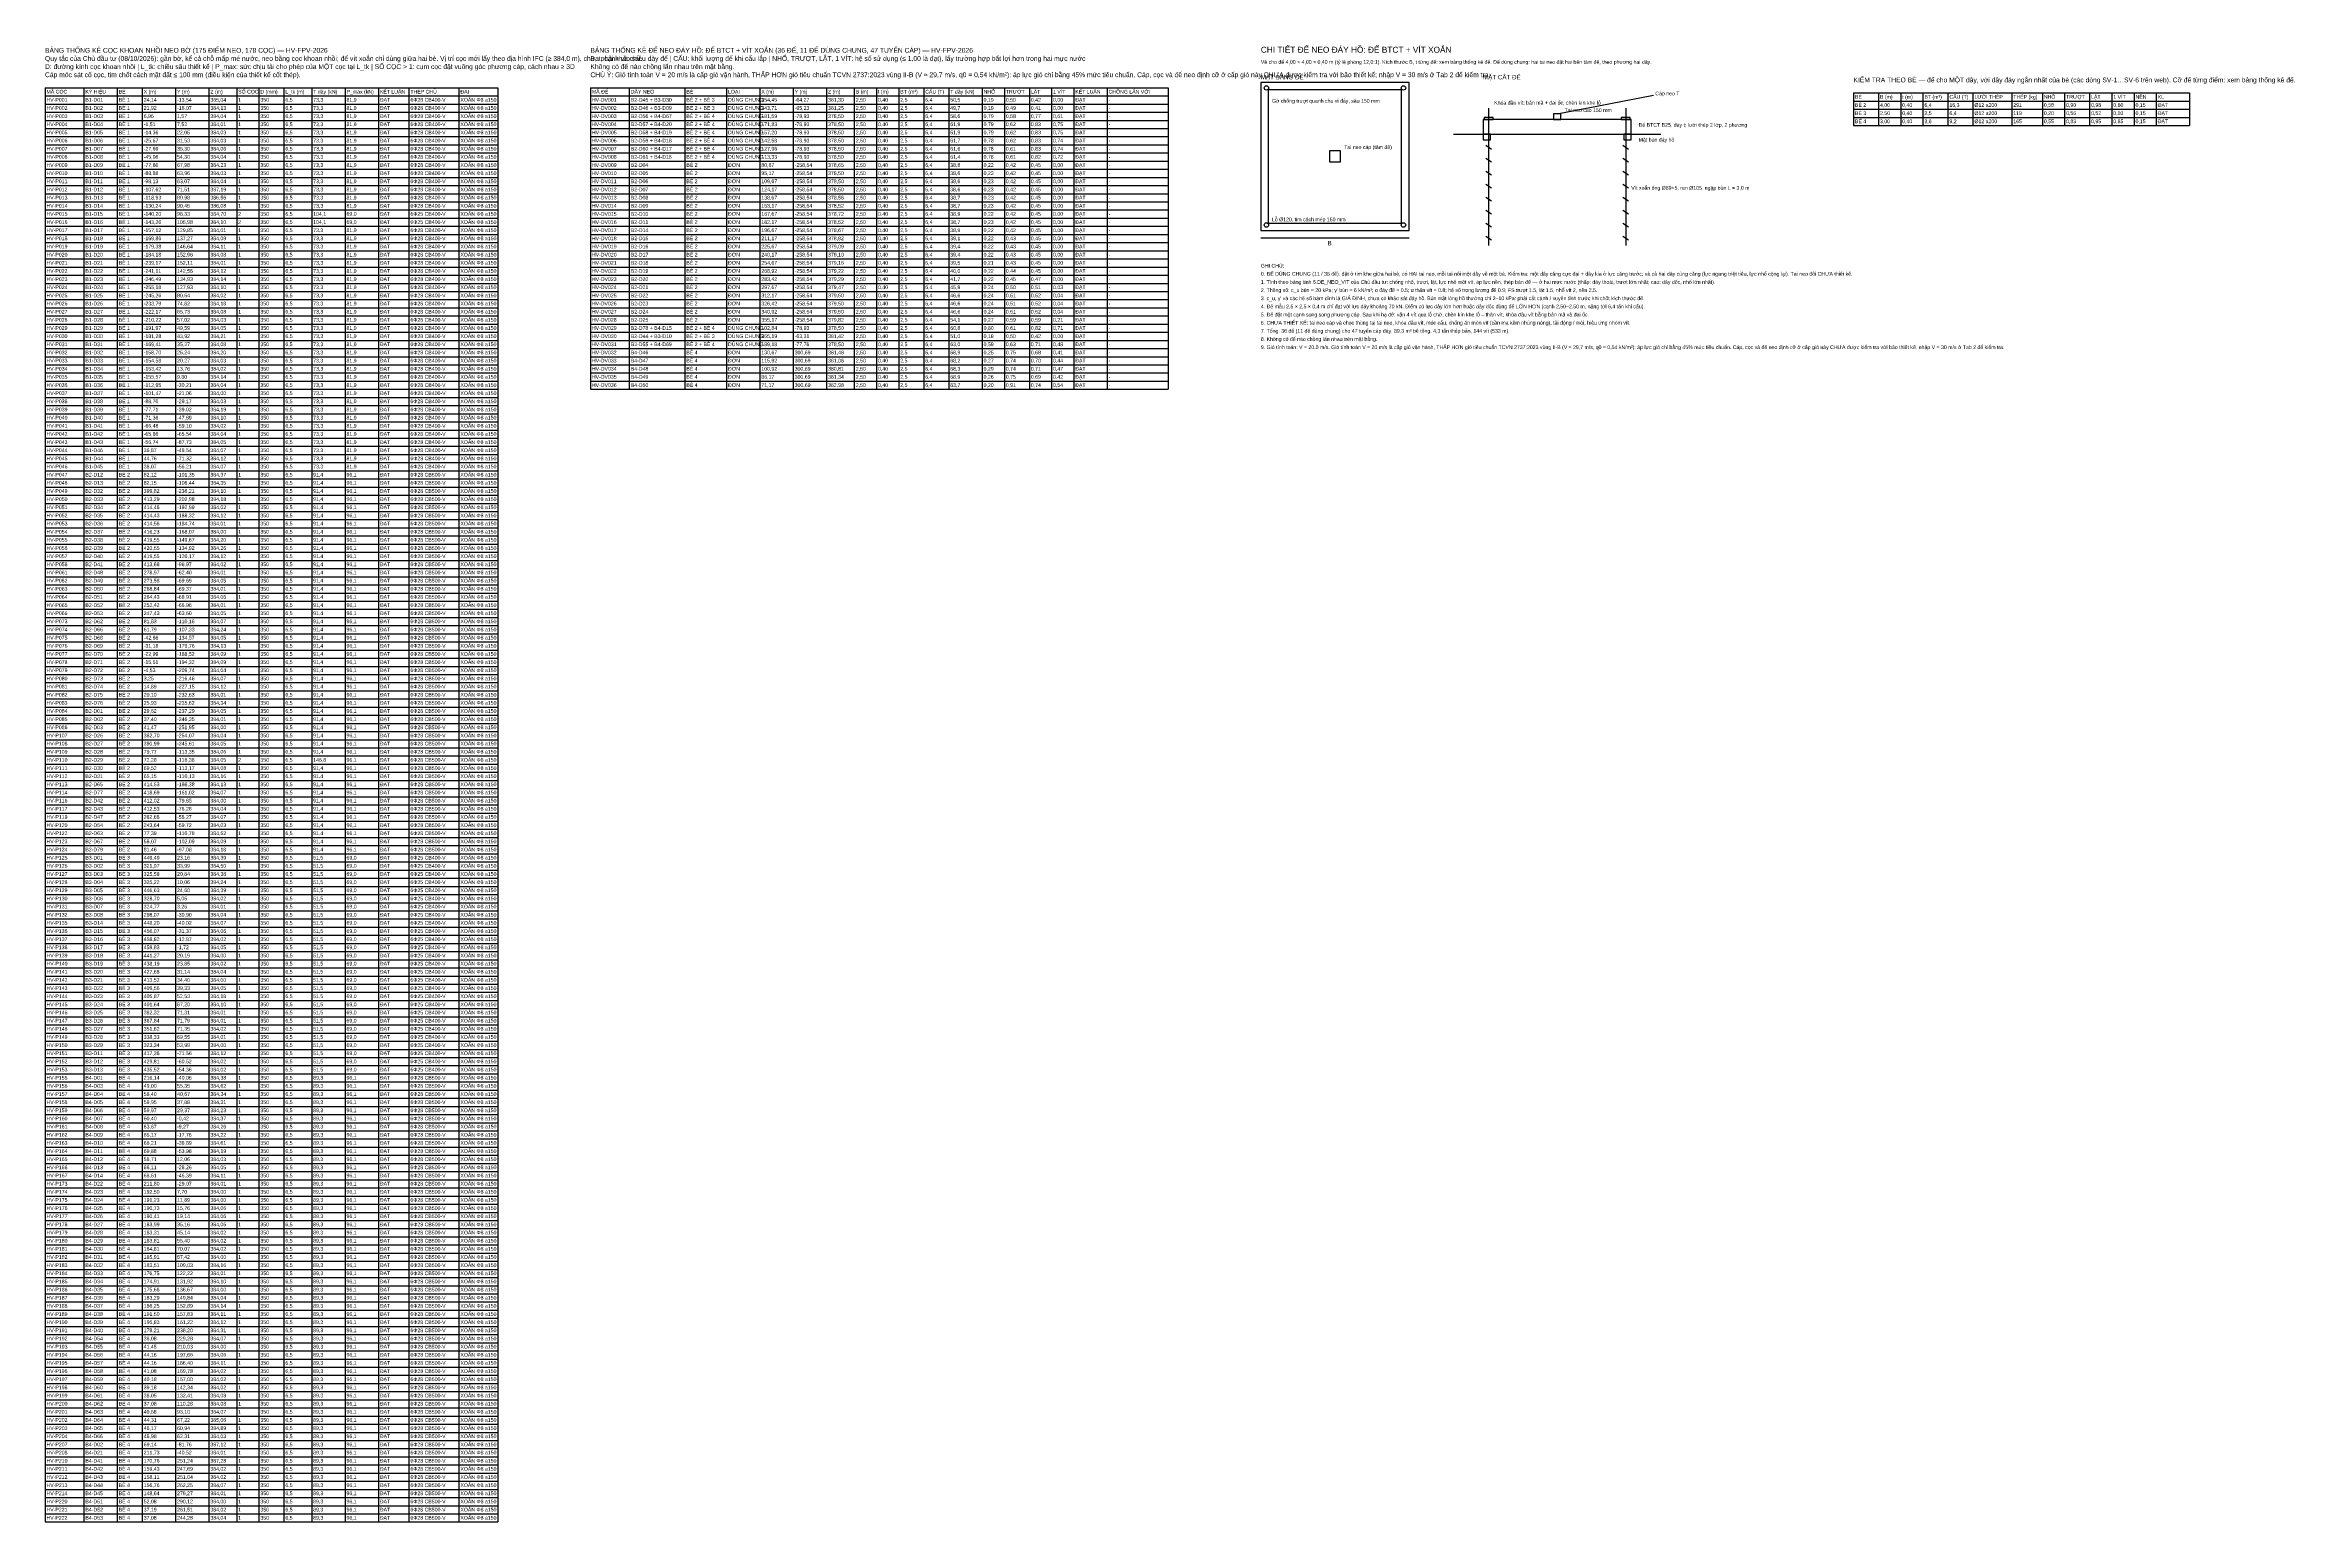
# Model space of a CAD drawing. Header units: metres. Extents: x -256 to 1219, y -260 to 304.
# Drawn here: x 490 to 1219, y -175 to 303 of the extents above; entities that cross this region are included whole.
import ezdxf

# ---------------------------------------------------------------- set-up
doc = ezdxf.new("R2010")
doc.units = ezdxf.units.M
for name, color, linetype in [('07_BANG_THONG_KE_COC_BO', 7, 'Continuous'), ('08_BANG_THONG_KE_DE_NEO', 7, 'Continuous'), ('09_CHI_TIET_DE_NEO', 2, 'Continuous')]:
    doc.layers.add(name, color=color, linetype=linetype)
doc.styles.add('VN', font='arial.ttf')

msp = doc.modelspace()

# ---------------------------------------------------------------- linework, layer by layer
at = {"layer": '07_BANG_THONG_KE_COC_BO'}
for p, q in [((489.83, 289.338), (636.53, 289.338)), ((489.83, 289.338), (489.83, -175.302)), ((489.83, 286.698), (636.53, 286.698)), ((502.43, 289.338), (502.43, -175.302)), ((513.23, 289.338), (513.23, -175.302)), ((521.33, 289.338), (521.33, -175.302)), ((532.13, 289.338), (532.13, -175.302)), ((542.93, 289.338), (542.93, -175.302)), ((551.93, 289.338), (551.93, -175.302)), ((559.13, 289.338), (559.13, -175.302)), ((567.23, 289.338), (567.23, -175.302)), ((576.23, 289.338), (576.23, -175.302)), ((587.03, 289.338), (587.03, -175.302)), ((597.83, 289.338), (597.83, -175.302)), ((607.73, 289.338), (607.73, -175.302)), ((623.93, 289.338), (623.93, -175.302)), ((636.53, 289.338), (636.53, -175.302)), ((489.83, 284.058), (636.53, 284.058)), ((489.83, 281.418), (636.53, 281.418)), ((489.83, 278.778), (636.53, 278.778)), ((489.83, 276.138), (636.53, 276.138)), ((489.83, 273.498), (636.53, 273.498)), ((489.83, 270.858), (636.53, 270.858)), ((489.83, 268.218), (636.53, 268.218)), ((489.83, 265.578), (636.53, 265.578)), ((489.83, 262.938), (636.53, 262.938)), ((489.83, 260.298), (636.53, 260.298)), ((489.83, 257.658), (636.53, 257.658)), ((489.83, 255.018), (636.53, 255.018)), ((489.83, 252.378), (636.53, 252.378)), ((489.83, 249.738), (636.53, 249.738)), ((489.83, 247.098), (636.53, 247.098)), ((489.83, 244.458), (636.53, 244.458)), ((489.83, 241.818), (636.53, 241.818)), ((489.83, 239.178), (636.53, 239.178)), ((489.83, 236.538), (636.53, 236.538)), ((489.83, 233.898), (636.53, 233.898)), ((489.83, 231.258), (636.53, 231.258)), ((489.83, 228.618), (636.53, 228.618)), ((489.83, 225.978), (636.53, 225.978)), ((489.83, 223.338), (636.53, 223.338)), ((489.83, 220.698), (636.53, 220.698)), ((489.83, 218.058), (636.53, 218.058)), ((489.83, 215.418), (636.53, 215.418)), ((489.83, 212.778), (636.53, 212.778)), ((489.83, 210.138), (636.53, 210.138)), ((489.83, 207.498), (636.53, 207.498)), ((489.83, 204.858), (636.53, 204.858)), ((489.83, 202.218), (636.53, 202.218)), ((489.83, 199.578), (636.53, 199.578)), ((489.83, 196.938), (636.53, 196.938)), ((489.83, 194.298), (636.53, 194.298)), ((489.83, 191.658), (636.53, 191.658)), ((489.83, 189.018), (636.53, 189.018)), ((489.83, 186.378), (636.53, 186.378)), ((489.83, 183.738), (636.53, 183.738)), ((489.83, 181.098), (636.53, 181.098)), ((489.83, 178.458), (636.53, 178.458)), ((489.83, 175.818), (636.53, 175.818)), ((489.83, 173.178), (636.53, 173.178)), ((489.83, 170.538), (636.53, 170.538)), ((489.83, 167.898), (636.53, 167.898)), ((489.83, 165.258), (636.53, 165.258)), ((489.83, 162.618), (636.53, 162.618)), ((489.83, 159.978), (636.53, 159.978)), ((489.83, 157.338), (636.53, 157.338)), ((489.83, 154.698), (636.53, 154.698)), ((489.83, 152.058), (636.53, 152.058)), ((489.83, 149.418), (636.53, 149.418)), ((489.83, 146.778), (636.53, 146.778)), ((489.83, 144.138), (636.53, 144.138)), ((489.83, 141.498), (636.53, 141.498)), ((489.83, 138.858), (636.53, 138.858)), ((489.83, 136.218), (636.53, 136.218)), ((489.83, 133.578), (636.53, 133.578)), ((489.83, 130.938), (636.53, 130.938)), ((489.83, 128.298), (636.53, 128.298)), ((489.83, 125.658), (636.53, 125.658)), ((489.83, 123.018), (636.53, 123.018)), ((489.83, 120.378), (636.53, 120.378)), ((489.83, 117.738), (636.53, 117.738)), ((489.83, 115.098), (636.53, 115.098)), ((489.83, 112.458), (636.53, 112.458)), ((489.83, 109.818), (636.53, 109.818)), ((489.83, 107.178), (636.53, 107.178)), ((489.83, 104.538), (636.53, 104.538)), ((489.83, 101.898), (636.53, 101.898)), ((489.83, 99.258), (636.53, 99.258)), ((489.83, 96.618), (636.53, 96.618)), ((489.83, 93.978), (636.53, 93.978)), ((489.83, 91.338), (636.53, 91.338)), ((489.83, 88.698), (636.53, 88.698)), ((489.83, 86.058), (636.53, 86.058)), ((489.83, 83.418), (636.53, 83.418)), ((489.83, 80.778), (636.53, 80.778)), ((489.83, 78.138), (636.53, 78.138)), ((489.83, 75.498), (636.53, 75.498)), ((489.83, 72.858), (636.53, 72.858)), ((489.83, 70.218), (636.53, 70.218)), ((489.83, 67.578), (636.53, 67.578)), ((489.83, 64.938), (636.53, 64.938)), ((489.83, 62.298), (636.53, 62.298)), ((489.83, 59.658), (636.53, 59.658)), ((489.83, 57.018), (636.53, 57.018)), ((489.83, 54.378), (636.53, 54.378)), ((489.83, 51.738), (636.53, 51.738)), ((489.83, 49.098), (636.53, 49.098)), ((489.83, 46.458), (636.53, 46.458)), ((489.83, 43.818), (636.53, 43.818)), ((489.83, 41.178), (636.53, 41.178)), ((489.83, 38.538), (636.53, 38.538)), ((489.83, 35.898), (636.53, 35.898)), ((489.83, 33.258), (636.53, 33.258)), ((489.83, 30.618), (636.53, 30.618)), ((489.83, 27.978), (636.53, 27.978)), ((489.83, 25.338), (636.53, 25.338)), ((489.83, 22.698), (636.53, 22.698)), ((489.83, 20.058), (636.53, 20.058)), ((489.83, 17.418), (636.53, 17.418)), ((489.83, 14.778), (636.53, 14.778)), ((489.83, 12.138), (636.53, 12.138)), ((489.83, 9.498), (636.53, 9.498)), ((489.83, 6.858), (636.53, 6.858)), ((489.83, 4.218), (636.53, 4.218)), ((489.83, 1.578), (636.53, 1.578)), ((489.83, -1.062), (636.53, -1.062)), ((489.83, -3.702), (636.53, -3.702)), ((489.83, -6.342), (636.53, -6.342)), ((489.83, -8.982), (636.53, -8.982)), ((489.83, -11.622), (636.53, -11.622)), ((489.83, -14.262), (636.53, -14.262)), ((489.83, -16.902), (636.53, -16.902)), ((489.83, -19.542), (636.53, -19.542)), ((489.83, -22.182), (636.53, -22.182)), ((489.83, -24.822), (636.53, -24.822)), ((489.83, -27.462), (636.53, -27.462)), ((489.83, -30.102), (636.53, -30.102)), ((489.83, -32.742), (636.53, -32.742)), ((489.83, -35.382), (636.53, -35.382)), ((489.83, -38.022), (636.53, -38.022)), ((489.83, -40.662), (636.53, -40.662)), ((489.83, -43.302), (636.53, -43.302)), ((489.83, -45.942), (636.53, -45.942)), ((489.83, -48.582), (636.53, -48.582)), ((489.83, -51.222), (636.53, -51.222)), ((489.83, -53.862), (636.53, -53.862)), ((489.83, -56.502), (636.53, -56.502)), ((489.83, -59.142), (636.53, -59.142)), ((489.83, -61.782), (636.53, -61.782)), ((489.83, -64.422), (636.53, -64.422)), ((489.83, -67.062), (636.53, -67.062)), ((489.83, -69.702), (636.53, -69.702)), ((489.83, -72.342), (636.53, -72.342)), ((489.83, -74.982), (636.53, -74.982)), ((489.83, -77.622), (636.53, -77.622)), ((489.83, -80.262), (636.53, -80.262)), ((489.83, -82.902), (636.53, -82.902)), ((489.83, -85.542), (636.53, -85.542)), ((489.83, -88.182), (636.53, -88.182)), ((489.83, -90.822), (636.53, -90.822)), ((489.83, -93.462), (636.53, -93.462)), ((489.83, -96.102), (636.53, -96.102)), ((489.83, -98.742), (636.53, -98.742)), ((489.83, -101.382), (636.53, -101.382)), ((489.83, -104.022), (636.53, -104.022)), ((489.83, -106.662), (636.53, -106.662)), ((489.83, -109.302), (636.53, -109.302)), ((489.83, -111.942), (636.53, -111.942)), ((489.83, -114.582), (636.53, -114.582)), ((489.83, -117.222), (636.53, -117.222)), ((489.83, -119.862), (636.53, -119.862)), ((489.83, -122.502), (636.53, -122.502)), ((489.83, -125.142), (636.53, -125.142)), ((489.83, -127.782), (636.53, -127.782)), ((489.83, -130.422), (636.53, -130.422)), ((489.83, -133.062), (636.53, -133.062)), ((489.83, -135.702), (636.53, -135.702)), ((489.83, -138.342), (636.53, -138.342)), ((489.83, -140.982), (636.53, -140.982)), ((489.83, -143.622), (636.53, -143.622)), ((489.83, -146.262), (636.53, -146.262)), ((489.83, -148.902), (636.53, -148.902)), ((489.83, -151.542), (636.53, -151.542)), ((489.83, -154.182), (636.53, -154.182)), ((489.83, -156.822), (636.53, -156.822)), ((489.83, -159.462), (636.53, -159.462)), ((489.83, -162.102), (636.53, -162.102)), ((489.83, -164.742), (636.53, -164.742)), ((489.83, -167.382), (636.53, -167.382)), ((489.83, -170.022), (636.53, -170.022)), ((489.83, -172.662), (636.53, -172.662)), ((489.83, -175.302), (636.53, -175.302))]:
    msp.add_line(p, q, dxfattribs=at)
at = {"layer": '08_BANG_THONG_KE_DE_NEO'}
for p, q in [((666.53, 289.338), (853.73, 289.338)), ((666.53, 289.338), (666.53, 191.658)), ((666.53, 286.698), (853.73, 286.698)), ((679.13, 289.338), (679.13, 191.658)), ((697.13, 289.338), (697.13, 191.658)), ((710.63, 289.338), (710.63, 191.658)), ((721.43, 289.338), (721.43, 191.658)), ((732.23, 289.338), (732.23, 191.658)), ((743.03, 289.338), (743.03, 191.658)), ((752.03, 289.338), (752.03, 191.658)), ((759.23, 289.338), (759.23, 191.658)), ((766.43, 289.338), (766.43, 191.658)), ((774.53, 289.338), (774.53, 191.658)), ((782.63, 289.338), (782.63, 191.658)), ((793.43, 289.338), (793.43, 191.658)), ((800.63, 289.338), (800.63, 191.658)), ((808.73, 289.338), (808.73, 191.658)), ((815.93, 289.338), (815.93, 191.658)), ((823.13, 289.338), (823.13, 191.658)), ((833.93, 289.338), (833.93, 191.658)), ((853.73, 289.338), (853.73, 191.658)), ((666.53, 284.058), (853.73, 284.058)), ((666.53, 281.418), (853.73, 281.418)), ((666.53, 278.778), (853.73, 278.778)), ((666.53, 276.138), (853.73, 276.138)), ((666.53, 273.498), (853.73, 273.498)), ((666.53, 270.858), (853.73, 270.858)), ((666.53, 268.218), (853.73, 268.218)), ((666.53, 265.578), (853.73, 265.578)), ((666.53, 262.938), (853.73, 262.938)), ((666.53, 260.298), (853.73, 260.298)), ((666.53, 257.658), (853.73, 257.658)), ((666.53, 255.018), (853.73, 255.018)), ((666.53, 252.378), (853.73, 252.378)), ((666.53, 249.738), (853.73, 249.738)), ((666.53, 247.098), (853.73, 247.098)), ((666.53, 244.458), (853.73, 244.458)), ((666.53, 241.818), (853.73, 241.818)), ((666.53, 239.178), (853.73, 239.178)), ((666.53, 236.538), (853.73, 236.538)), ((666.53, 233.898), (853.73, 233.898)), ((666.53, 231.258), (853.73, 231.258)), ((666.53, 228.618), (853.73, 228.618)), ((666.53, 225.978), (853.73, 225.978)), ((666.53, 223.338), (853.73, 223.338)), ((666.53, 220.698), (853.73, 220.698)), ((666.53, 218.058), (853.73, 218.058)), ((666.53, 215.418), (853.73, 215.418)), ((666.53, 212.778), (853.73, 212.778)), ((666.53, 210.138), (853.73, 210.138)), ((666.53, 207.498), (853.73, 207.498)), ((666.53, 204.858), (853.73, 204.858)), ((666.53, 202.218), (853.73, 202.218)), ((666.53, 199.578), (853.73, 199.578)), ((666.53, 196.938), (853.73, 196.938)), ((666.53, 194.298), (853.73, 194.298)), ((666.53, 191.658), (853.73, 191.658))]:
    msp.add_line(p, q, dxfattribs=at)
at = {"layer": '09_CHI_TIET_DE_NEO'}
for p, q in [((931.73, 291.09), (883.73, 291.09)), ((883.73, 291.09), (883.73, 243.09)), ((929.33, 288.69), (886.13, 288.69)), ((886.13, 288.69), (886.13, 245.49)), ((929.33, 245.49), (929.33, 288.69)), ((931.73, 243.09), (931.73, 291.09)), ((979.73, 280.89), (1010.93, 286.89)), ((1075.73, 287.658), (1184.63, 287.658)), ((1075.73, 287.658), (1075.73, 277.098)), ((1075.73, 285.018), (1184.63, 285.018)), ((1083.83, 287.658), (1083.83, 277.098)), ((1091.03, 287.658), (1091.03, 277.098)), ((1098.23, 287.658), (1098.23, 277.098)), ((1106.33, 287.658), (1106.33, 277.098)), ((1114.43, 287.658), (1114.43, 277.098)), ((1127.03, 287.658), (1127.03, 277.098)), ((1136.93, 287.658), (1136.93, 277.098)), ((1144.13, 287.658), (1144.13, 277.098)), ((1152.23, 287.658), (1152.23, 277.098)), ((1159.43, 287.658), (1159.43, 277.098)), ((1166.63, 287.658), (1166.63, 277.098)), ((1173.83, 287.658), (1173.83, 277.098)), ((1184.63, 287.658), (1184.63, 277.098)), ((1003.73, 279.09), (955.73, 279.09)), ((955.73, 279.09), (955.73, 274.29)), ((958.97, 279.69), (956.09, 279.69)), ((956.09, 279.69), (956.09, 279.09)), ((956.09, 279.09), (958.97, 279.09)), ((957.53, 282.69), (957.53, 238.29)), ((958.97, 279.09), (958.97, 279.69)), ((980.93, 280.89), (978.53, 280.89)), ((978.53, 280.89), (978.53, 279.09)), ((978.53, 279.09), (980.93, 279.09)), ((980.93, 279.09), (980.93, 280.89)), ((1003.37, 279.69), (1000.49, 279.69)), ((1000.49, 279.69), (1000.49, 279.09)), ((1000.49, 279.09), (1003.37, 279.09)), ((1001.93, 282.69), (1001.93, 238.29)), ((1003.37, 279.09), (1003.37, 279.69)), ((1003.73, 274.29), (1003.73, 279.09)), ((1075.73, 282.378), (1184.63, 282.378)), ((1075.73, 279.738), (1184.63, 279.738)), ((1075.73, 277.098), (1184.63, 277.098)), ((946.13, 274.29), (1013.33, 274.29)), ((955.73, 274.29), (1003.73, 274.29)), ((958.13, 274.29), (955.73, 274.29)), ((955.73, 274.29), (955.73, 272.49)), ((955.73, 272.49), (958.13, 272.49)), ((956.585, 270.69), (958.475, 269.49)), ((958.13, 272.49), (958.13, 274.29)), ((1000.985, 270.69), (1002.875, 269.49)), ((1003.73, 274.29), (1001.33, 274.29)), ((1001.33, 274.29), (1001.33, 272.49)), ((1001.33, 272.49), (1003.73, 272.49)), ((1003.73, 272.49), (1003.73, 274.29)), ((909.53, 268.89), (905.93, 268.89)), ((905.93, 268.89), (905.93, 265.29)), ((905.93, 265.29), (909.53, 265.29)), ((909.53, 265.29), (909.53, 268.89)), ((956.585, 266.49), (958.475, 265.29)), ((1000.985, 266.49), (1002.875, 265.29)), ((956.585, 262.29), (958.475, 261.09)), ((956.585, 258.09), (958.475, 256.89)), ((1000.985, 262.29), (1002.875, 261.09)), ((1000.985, 258.09), (1002.875, 256.89)), ((956.585, 253.89), (958.475, 252.69)), ((956.585, 249.69), (958.475, 248.49)), ((1000.985, 253.89), (1002.875, 252.69)), ((1000.985, 249.69), (1002.875, 248.49)), ((883.73, 243.09), (931.73, 243.09)), ((883.73, 240.69), (931.73, 240.69)), ((886.13, 245.49), (929.33, 245.49)), ((956.585, 245.49), (958.475, 244.29)), ((956.585, 241.29), (958.475, 240.09)), ((1000.985, 245.49), (1002.875, 244.29)), ((1000.985, 241.29), (1002.875, 240.09))]:
    msp.add_line(p, q, dxfattribs=at)
for centre in [(885.53, 289.29), (929.93, 289.29), (885.53, 244.89), (929.93, 244.89)]:
    msp.add_circle(centre, 0.72, dxfattribs=at)

# ---------------------------------------------------------------- texts
at = {"layer": '07_BANG_THONG_KE_COC_BO', "style": 'VN'}
for s, height, p in [('Quy tắc của Chủ đầu tư (08/10/2026): gần bờ, kể cả chỗ mấp mé nước, neo bằng cọc khoan nhồi; đế vít xoắn chỉ dùng giữa hai bè. Vị trí cọc mới lấy theo địa hình IFC (≥ 384,0 m), chưa phải khảo sát.', 1.56, (489.83, 298.05)), ('BẢNG THỐNG KÊ CỌC KHOAN NHỒI NEO BỜ (175 ĐIỂM NEO, 178 CỌC) — HV-FPV-2026', 1.56, (489.83, 300.69)), ('Cáp móc sát cổ cọc, tim chốt cách mặt đất ≤ 100 mm (điều kiện của thiết kế cốt thép).', 1.56, (489.83, 292.77)), ('D: đường kính cọc khoan nhồi | L_tk: chiều sâu thiết kế | P_max: sức chịu tải cho phép của MỘT cọc tại L_tk | SỐ CỌC > 1: cụm cọc đặt vuông góc phương cáp, cách nhau ≥ 3D', 1.56, (489.83, 295.41)), ('MÃ CỌC', 1.2, (490.31, 287.466)), ('HV-P001', 1.2, (490.31, 284.826)), ('KÝ HIỆU', 1.2, (502.91, 287.466)), ('B1-D01', 1.2, (502.91, 284.826)), ('BÈ', 1.2, (513.71, 287.466)), ('BÈ 1', 1.2, (513.71, 284.826)), ('X (m)', 1.2, (521.81, 287.466)), ('24,14', 1.2, (521.81, 284.826)), ('Y (m)', 1.2, (532.61, 287.466)), ('-13,54', 1.2, (532.61, 284.826)), ('Z (m)', 1.2, (543.41, 287.466)), ('385,04', 1.2, (543.41, 284.826)), ('SỐ CỌC', 1.2, (552.41, 287.466)), ('1', 1.2, (552.41, 284.826)), ('350', 1.2, (559.61, 284.826)), ('D (mm)', 1.2, (559.61, 287.466)), ('6,5', 1.2, (567.71, 284.826)), ('L_tk (m)', 1.2, (567.71, 287.466)), ('T dây (kN)', 1.2, (576.71, 287.466)), ('73,3', 1.2, (576.71, 284.826)), ('81,9', 1.2, (587.51, 284.826)), ('P_max (kN)', 1.2, (587.51, 287.466)), ('ĐẠT', 1.2, (598.31, 284.826)), ('KẾT LUẬN', 1.2, (598.31, 287.466)), ('THÉP CHỦ', 1.2, (608.21, 287.466)), ('6Φ28 CB400-V', 1.2, (608.21, 284.826)), ('ĐAI', 1.2, (624.41, 287.466)), ('XOẮN Φ8 a150', 1.2, (624.41, 284.826)), ('HV-P002', 1.2, (490.31, 282.186)), ('HV-P003', 1.2, (490.31, 279.546)), ('HV-P004', 1.2, (490.31, 276.906)), ('B1-D02', 1.2, (502.91, 282.186)), ('B1-D03', 1.2, (502.91, 279.546)), ('B1-D04', 1.2, (502.91, 276.906)), ('BÈ 1', 1.2, (513.71, 282.186)), ('BÈ 1', 1.2, (513.71, 279.546)), ('BÈ 1', 1.2, (513.71, 276.906)), ('-1,51', 1.2, (521.81, 276.906)), ('21,92', 1.2, (521.81, 282.186)), ('6,96', 1.2, (521.81, 279.546)), ('-16,07', 1.2, (532.61, 282.186)), ('7,52', 1.2, (532.61, 276.906)), ('1,57', 1.2, (532.61, 279.546)), ('384,13', 1.2, (543.41, 282.186)), ('384,04', 1.2, (543.41, 279.546)), ('384,01', 1.2, (543.41, 276.906)), ('1', 1.2, (552.41, 282.186)), ('1', 1.2, (552.41, 279.546)), ('1', 1.2, (552.41, 276.906)), ('350', 1.2, (559.61, 282.186)), ('350', 1.2, (559.61, 279.546)), ('350', 1.2, (559.61, 276.906)), ('6,5', 1.2, (567.71, 282.186)), ('6,5', 1.2, (567.71, 279.546)), ('6,5', 1.2, (567.71, 276.906)), ('73,3', 1.2, (576.71, 282.186)), ('73,3', 1.2, (576.71, 279.546)), ('73,3', 1.2, (576.71, 276.906)), ('81,9', 1.2, (587.51, 282.186)), ('81,9', 1.2, (587.51, 279.546)), ('81,9', 1.2, (587.51, 276.906)), ('ĐẠT', 1.2, (598.31, 282.186)), ('ĐẠT', 1.2, (598.31, 279.546)), ('ĐẠT', 1.2, (598.31, 276.906)), ('6Φ28 CB400-V', 1.2, (608.21, 282.186)), ('6Φ28 CB400-V', 1.2, (608.21, 279.546)), ('6Φ28 CB400-V', 1.2, (608.21, 276.906)), ('XOẮN Φ8 a150', 1.2, (624.41, 282.186)), ('XOẮN Φ8 a150', 1.2, (624.41, 279.546)), ('XOẮN Φ8 a150', 1.2, (624.41, 276.906)), ('HV-P005', 1.2, (490.31, 274.266)), ('HV-P006', 1.2, (490.31, 271.626)), ('HV-P007', 1.2, (490.31, 268.986)), ('B1-D05', 1.2, (502.91, 274.266)), ('B1-D06', 1.2, (502.91, 271.626)), ('B1-D07', 1.2, (502.91, 268.986)), ('BÈ 1', 1.2, (513.71, 274.266)), ('BÈ 1', 1.2, (513.71, 271.626)), ('BÈ 1', 1.2, (513.71, 268.986)), ('-14,36', 1.2, (521.81, 274.266)), ('-25,67', 1.2, (521.81, 271.626)), ('-27,69', 1.2, (521.81, 268.986)), ('31,53', 1.2, (532.61, 271.626)), ('35,30', 1.2, (532.61, 268.986)), ('22,05', 1.2, (532.61, 274.266)), ('384,03', 1.2, (543.41, 274.266)), ('384,03', 1.2, (543.41, 271.626)), ('384,06', 1.2, (543.41, 268.986)), ('1', 1.2, (552.41, 274.266)), ('1', 1.2, (552.41, 271.626)), ('1', 1.2, (552.41, 268.986)), ('350', 1.2, (559.61, 274.266)), ('350', 1.2, (559.61, 271.626)), ('350', 1.2, (559.61, 268.986)), ('6,5', 1.2, (567.71, 274.266)), ('6,5', 1.2, (567.71, 271.626)), ('6,5', 1.2, (567.71, 268.986)), ('73,3', 1.2, (576.71, 274.266)), ('73,3', 1.2, (576.71, 271.626)), ('73,3', 1.2, (576.71, 268.986)), ('81,9', 1.2, (587.51, 274.266)), ('81,9', 1.2, (587.51, 271.626)), ('81,9', 1.2, (587.51, 268.986)), ('ĐẠT', 1.2, (598.31, 274.266)), ('ĐẠT', 1.2, (598.31, 271.626)), ('ĐẠT', 1.2, (598.31, 268.986)), ('6Φ28 CB400-V', 1.2, (608.21, 274.266)), ('6Φ28 CB400-V', 1.2, (608.21, 271.626)), ('6Φ28 CB400-V', 1.2, (608.21, 268.986)), ('XOẮN Φ8 a150', 1.2, (624.41, 274.266)), ('XOẮN Φ8 a150', 1.2, (624.41, 271.626)), ('XOẮN Φ8 a150', 1.2, (624.41, 268.986)), ('HV-P008', 1.2, (490.31, 266.346)), ('HV-P009', 1.2, (490.31, 263.706)), ('B1-D08', 1.2, (502.91, 266.346)), ('B1-D09', 1.2, (502.91, 263.706)), ('BÈ 1', 1.2, (513.71, 266.346)), ('BÈ 1', 1.2, (513.71, 263.706)), ('BÈ 1', 1.2, (513.71, 261.066)), ('-45,06', 1.2, (521.81, 266.346)), ('-77,60', 1.2, (521.81, 263.706)), ('54,30', 1.2, (532.61, 266.346)), ('67,98', 1.2, (532.61, 263.706)), ('384,04', 1.2, (543.41, 266.346)), ('384,23', 1.2, (543.41, 263.706)), ('1', 1.2, (552.41, 266.346)), ('1', 1.2, (552.41, 263.706)), ('350', 1.2, (559.61, 266.346)), ('350', 1.2, (559.61, 263.706)), ('6,5', 1.2, (567.71, 266.346)), ('6,5', 1.2, (567.71, 263.706)), ('73,3', 1.2, (576.71, 266.346)), ('73,3', 1.2, (576.71, 263.706)), ('81,9', 1.2, (587.51, 266.346)), ('81,9', 1.2, (587.51, 263.706)), ('ĐẠT', 1.2, (598.31, 266.346)), ('ĐẠT', 1.2, (598.31, 263.706)), ('6Φ28 CB400-V', 1.2, (608.21, 266.346)), ('6Φ28 CB400-V', 1.2, (608.21, 263.706)), ('XOẮN Φ8 a150', 1.2, (624.41, 266.346)), ('XOẮN Φ8 a150', 1.2, (624.41, 263.706)), ('XOẮN Φ8 a150', 1.2, (624.41, 261.066)), ('HV-P010', 1.2, (490.31, 261.066)), ('HV-P011', 1.2, (490.31, 258.426)), ('HV-P012', 1.2, (490.31, 255.786)), ('B1-D10', 1.2, (502.91, 261.066)), ('B1-D11', 1.2, (502.91, 258.426)), ('B1-D12', 1.2, (502.91, 255.786)), ('BÈ 1', 1.2, (513.71, 258.426)), ('BÈ 1', 1.2, (513.71, 255.786)), ('-88,88', 1.2, (521.81, 261.066)), ('-98,13', 1.2, (521.81, 258.426)), ('-107,62', 1.2, (521.81, 255.786)), ('63,96', 1.2, (532.61, 261.066)), ('63,07', 1.2, (532.61, 258.426)), ('71,51', 1.2, (532.61, 255.786)), ('384,03', 1.2, (543.41, 261.066)), ('384,04', 1.2, (543.41, 258.426)), ('387,19', 1.2, (543.41, 255.786)), ('1', 1.2, (552.41, 261.066)), ('1', 1.2, (552.41, 258.426)), ('1', 1.2, (552.41, 255.786)), ('350', 1.2, (559.61, 261.066)), ('350', 1.2, (559.61, 258.426)), ('350', 1.2, (559.61, 255.786)), ('6,5', 1.2, (567.71, 261.066)), ('6,5', 1.2, (567.71, 258.426)), ('6,5', 1.2, (567.71, 255.786)), ('73,3', 1.2, (576.71, 261.066)), ('73,3', 1.2, (576.71, 258.426)), ('73,3', 1.2, (576.71, 255.786)), ('81,9', 1.2, (587.51, 261.066)), ('81,9', 1.2, (587.51, 258.426)), ('81,9', 1.2, (587.51, 255.786)), ('ĐẠT', 1.2, (598.31, 261.066)), ('ĐẠT', 1.2, (598.31, 258.426)), ('ĐẠT', 1.2, (598.31, 255.786)), ('6Φ28 CB400-V', 1.2, (608.21, 261.066)), ('6Φ28 CB400-V', 1.2, (608.21, 258.426)), ('6Φ28 CB400-V', 1.2, (608.21, 255.786)), ('XOẮN Φ8 a150', 1.2, (624.41, 258.426)), ('XOẮN Φ8 a150', 1.2, (624.41, 255.786)), ('HV-P013', 1.2, (490.31, 253.146)), ('HV-P014', 1.2, (490.31, 250.506)), ('HV-P015', 1.2, (490.31, 247.866)), ('B1-D13', 1.2, (502.91, 253.146)), ('B1-D14', 1.2, (502.91, 250.506)), ('B1-D15', 1.2, (502.91, 247.866)), ('BÈ 1', 1.2, (513.71, 253.146)), ('BÈ 1', 1.2, (513.71, 250.506)), ('BÈ 1', 1.2, (513.71, 247.866)), ('-118,93', 1.2, (521.81, 253.146)), ('-130,24', 1.2, (521.81, 250.506)), ('-140,20', 1.2, (521.81, 247.866)), ('80,98', 1.2, (532.61, 253.146)), ('90,45', 1.2, (532.61, 250.506)), ('98,33', 1.2, (532.61, 247.866)), ('386,56', 1.2, (543.41, 253.146)), ('386,08', 1.2, (543.41, 250.506)), ('384,70', 1.2, (543.41, 247.866)), ('2', 1.2, (552.41, 247.866)), ('1', 1.2, (552.41, 253.146)), ('1', 1.2, (552.41, 250.506)), ('350', 1.2, (559.61, 253.146)), ('350', 1.2, (559.61, 250.506)), ('350', 1.2, (559.61, 247.866)), ('6,5', 1.2, (567.71, 253.146)), ('6,5', 1.2, (567.71, 250.506)), ('6,5', 1.2, (567.71, 247.866)), ('73,3', 1.2, (576.71, 253.146)), ('73,3', 1.2, (576.71, 250.506)), ('104,1', 1.2, (576.71, 247.866)), ('81,9', 1.2, (587.51, 253.146)), ('81,9', 1.2, (587.51, 250.506)), ('69,0', 1.2, (587.51, 247.866)), ('ĐẠT', 1.2, (598.31, 253.146)), ('ĐẠT', 1.2, (598.31, 250.506)), ('ĐẠT', 1.2, (598.31, 247.866)), ('6Φ28 CB400-V', 1.2, (608.21, 253.146)), ('6Φ28 CB400-V', 1.2, (608.21, 250.506)), ('6Φ25 CB400-V', 1.2, (608.21, 247.866)), ('XOẮN Φ8 a150', 1.2, (624.41, 253.146)), ('XOẮN Φ8 a150', 1.2, (624.41, 250.506)), ('XOẮN Φ8 a150', 1.2, (624.41, 247.866)), ('HV-P016', 1.2, (490.31, 245.226)), ('HV-P017', 1.2, (490.31, 242.586)), ('HV-P018', 1.2, (490.31, 239.946)), ('B1-D16', 1.2, (502.91, 245.226)), ('B1-D17', 1.2, (502.91, 242.586)), ('B1-D18', 1.2, (502.91, 239.946)), ('BÈ 1', 1.2, (513.71, 245.226)), ('BÈ 1', 1.2, (513.71, 242.586)), ('BÈ 1', 1.2, (513.71, 239.946)), ('-143,26', 1.2, (521.81, 245.226)), ('-157,12', 1.2, (521.81, 242.586)), ('-169,86', 1.2, (521.81, 239.946)), ('105,98', 1.2, (532.61, 245.226)), ('129,85', 1.2, (532.61, 242.586)), ('137,27', 1.2, (532.61, 239.946)), ('384,10', 1.2, (543.41, 245.226)), ('384,01', 1.2, (543.41, 242.586)), ('384,09', 1.2, (543.41, 239.946)), ('2', 1.2, (552.41, 245.226)), ('1', 1.2, (552.41, 242.586)), ('1', 1.2, (552.41, 239.946)), ('350', 1.2, (559.61, 245.226)), ('350', 1.2, (559.61, 242.586)), ('350', 1.2, (559.61, 239.946)), ('6,5', 1.2, (567.71, 245.226)), ('6,5', 1.2, (567.71, 242.586)), ('6,5', 1.2, (567.71, 239.946)), ('73,3', 1.2, (576.71, 242.586)), ('73,3', 1.2, (576.71, 239.946)), ('104,1', 1.2, (576.71, 245.226)), ('81,9', 1.2, (587.51, 242.586)), ('81,9', 1.2, (587.51, 239.946)), ('69,0', 1.2, (587.51, 245.226)), ('ĐẠT', 1.2, (598.31, 245.226)), ('ĐẠT', 1.2, (598.31, 242.586)), ('ĐẠT', 1.2, (598.31, 239.946)), ('6Φ25 CB400-V', 1.2, (608.21, 245.226)), ('6Φ28 CB400-V', 1.2, (608.21, 242.586)), ('6Φ28 CB400-V', 1.2, (608.21, 239.946)), ('XOẮN Φ8 a150', 1.2, (624.41, 245.226)), ('XOẮN Φ8 a150', 1.2, (624.41, 242.586)), ('XOẮN Φ8 a150', 1.2, (624.41, 239.946)), ('HV-P019', 1.2, (490.31, 237.306)), ('HV-P020', 1.2, (490.31, 234.666)), ('B1-D19', 1.2, (502.91, 237.306)), ('B1-D20', 1.2, (502.91, 234.666)), ('BÈ 1', 1.2, (513.71, 237.306)), ('BÈ 1', 1.2, (513.71, 234.666)), ('BÈ 1', 1.2, (513.71, 232.026)), ('-179,38', 1.2, (521.81, 237.306)), ('-184,18', 1.2, (521.81, 234.666)), ('146,64', 1.2, (532.61, 237.306)), ('152,96', 1.2, (532.61, 234.666)), ('384,11', 1.2, (543.41, 237.306)), ('384,08', 1.2, (543.41, 234.666)), ('1', 1.2, (552.41, 237.306)), ('1', 1.2, (552.41, 234.666)), ('350', 1.2, (559.61, 237.306)), ('350', 1.2, (559.61, 234.666)), ('6,5', 1.2, (567.71, 237.306)), ('6,5', 1.2, (567.71, 234.666)), ('73,3', 1.2, (576.71, 237.306)), ('73,3', 1.2, (576.71, 234.666)), ('81,9', 1.2, (587.51, 237.306)), ('81,9', 1.2, (587.51, 234.666)), ('ĐẠT', 1.2, (598.31, 237.306)), ('ĐẠT', 1.2, (598.31, 234.666)), ('6Φ28 CB400-V', 1.2, (608.21, 237.306)), ('6Φ28 CB400-V', 1.2, (608.21, 234.666)), ('XOẮN Φ8 a150', 1.2, (624.41, 237.306)), ('XOẮN Φ8 a150', 1.2, (624.41, 234.666)), ('XOẮN Φ8 a150', 1.2, (624.41, 232.026)), ('HV-P021', 1.2, (490.31, 232.026)), ('HV-P022', 1.2, (490.31, 229.386)), ('HV-P023', 1.2, (490.31, 226.746)), ('B1-D21', 1.2, (502.91, 232.026)), ('B1-D22', 1.2, (502.91, 229.386)), ('B1-D23', 1.2, (502.91, 226.746)), ('BÈ 1', 1.2, (513.71, 229.386)), ('BÈ 1', 1.2, (513.71, 226.746)), ('-239,17', 1.2, (521.81, 232.026)), ('-241,11', 1.2, (521.81, 229.386)), ('-246,49', 1.2, (521.81, 226.746)), ('152,11', 1.2, (532.61, 232.026)), ('142,56', 1.2, (532.61, 229.386)), ('134,93', 1.2, (532.61, 226.746)), ('384,01', 1.2, (543.41, 232.026)), ('384,12', 1.2, (543.41, 229.386)), ('384,14', 1.2, (543.41, 226.746)), ('1', 1.2, (552.41, 232.026)), ('1', 1.2, (552.41, 229.386)), ('1', 1.2, (552.41, 226.746)), ('350', 1.2, (559.61, 232.026)), ('350', 1.2, (559.61, 229.386)), ('350', 1.2, (559.61, 226.746)), ('6,5', 1.2, (567.71, 232.026)), ('6,5', 1.2, (567.71, 229.386)), ('6,5', 1.2, (567.71, 226.746)), ('73,3', 1.2, (576.71, 232.026)), ('73,3', 1.2, (576.71, 229.386)), ('73,3', 1.2, (576.71, 226.746)), ('81,9', 1.2, (587.51, 232.026)), ('81,9', 1.2, (587.51, 229.386)), ('81,9', 1.2, (587.51, 226.746)), ('ĐẠT', 1.2, (598.31, 232.026)), ('ĐẠT', 1.2, (598.31, 229.386)), ('ĐẠT', 1.2, (598.31, 226.746)), ('6Φ28 CB400-V', 1.2, (608.21, 232.026)), ('6Φ28 CB400-V', 1.2, (608.21, 229.386)), ('6Φ28 CB400-V', 1.2, (608.21, 226.746)), ('XOẮN Φ8 a150', 1.2, (624.41, 229.386)), ('XOẮN Φ8 a150', 1.2, (624.41, 226.746)), ('HV-P024', 1.2, (490.31, 224.106)), ('HV-P025', 1.2, (490.31, 221.466)), ('HV-P026', 1.2, (490.31, 218.826)), ('B1-D24', 1.2, (502.91, 224.106)), ('B1-D25', 1.2, (502.91, 221.466)), ('B1-D26', 1.2, (502.91, 218.826)), ('BÈ 1', 1.2, (513.71, 224.106)), ('BÈ 1', 1.2, (513.71, 221.466)), ('BÈ 1', 1.2, (513.71, 218.826)), ('-255,18', 1.2, (521.81, 224.106)), ('-245,26', 1.2, (521.81, 221.466)), ('-233,79', 1.2, (521.81, 218.826)), ('80,64', 1.2, (532.61, 221.466)), ('74,82', 1.2, (532.61, 218.826)), ('127,93', 1.2, (532.61, 224.106)), ('384,10', 1.2, (543.41, 224.106)), ('384,02', 1.2, (543.41, 221.466)), ('384,18', 1.2, (543.41, 218.826)), ('1', 1.2, (552.41, 224.106)), ('1', 1.2, (552.41, 221.466)), ('1', 1.2, (552.41, 218.826)), ('350', 1.2, (559.61, 224.106)), ('350', 1.2, (559.61, 221.466)), ('350', 1.2, (559.61, 218.826)), ('6,5', 1.2, (567.71, 224.106)), ('6,5', 1.2, (567.71, 221.466)), ('6,5', 1.2, (567.71, 218.826)), ('73,3', 1.2, (576.71, 224.106)), ('73,3', 1.2, (576.71, 221.466)), ('73,3', 1.2, (576.71, 218.826)), ('81,9', 1.2, (587.51, 224.106)), ('81,9', 1.2, (587.51, 221.466)), ('81,9', 1.2, (587.51, 218.826)), ('ĐẠT', 1.2, (598.31, 224.106)), ('ĐẠT', 1.2, (598.31, 221.466)), ('ĐẠT', 1.2, (598.31, 218.826)), ('6Φ28 CB400-V', 1.2, (608.21, 224.106)), ('6Φ28 CB400-V', 1.2, (608.21, 221.466)), ('6Φ28 CB400-V', 1.2, (608.21, 218.826)), ('XOẮN Φ8 a150', 1.2, (624.41, 224.106)), ('XOẮN Φ8 a150', 1.2, (624.41, 221.466)), ('XOẮN Φ8 a150', 1.2, (624.41, 218.826)), ('HV-P027', 1.2, (490.31, 216.186)), ('HV-P028', 1.2, (490.31, 213.546)), ('HV-P029', 1.2, (490.31, 210.906)), ('B1-D27', 1.2, (502.91, 216.186)), ('B1-D28', 1.2, (502.91, 213.546)), ('B1-D29', 1.2, (502.91, 210.906)), ('BÈ 1', 1.2, (513.71, 216.186)), ('BÈ 1', 1.2, (513.71, 213.546)), ('BÈ 1', 1.2, (513.71, 210.906)), ('-222,17', 1.2, (521.81, 216.186)), ('-210,22', 1.2, (521.81, 213.546)), ('-191,97', 1.2, (521.81, 210.906)), ('49,59', 1.2, (532.61, 210.906)), ('57,02', 1.2, (532.61, 213.546)), ('65,73', 1.2, (532.61, 216.186)), ('384,08', 1.2, (543.41, 216.186)), ('384,03', 1.2, (543.41, 213.546)), ('384,05', 1.2, (543.41, 210.906)), ('1', 1.2, (552.41, 216.186)), ('1', 1.2, (552.41, 213.546)), ('1', 1.2, (552.41, 210.906)), ('350', 1.2, (559.61, 216.186)), ('350', 1.2, (559.61, 213.546)), ('350', 1.2, (559.61, 210.906)), ('6,5', 1.2, (567.71, 216.186)), ('6,5', 1.2, (567.71, 213.546)), ('6,5', 1.2, (567.71, 210.906)), ('73,3', 1.2, (576.71, 216.186)), ('73,3', 1.2, (576.71, 213.546)), ('73,3', 1.2, (576.71, 210.906)), ('81,9', 1.2, (587.51, 216.186)), ('81,9', 1.2, (587.51, 213.546)), ('81,9', 1.2, (587.51, 210.906)), ('ĐẠT', 1.2, (598.31, 216.186)), ('ĐẠT', 1.2, (598.31, 213.546)), ('ĐẠT', 1.2, (598.31, 210.906)), ('6Φ28 CB400-V', 1.2, (608.21, 216.186)), ('6Φ28 CB400-V', 1.2, (608.21, 213.546)), ('6Φ28 CB400-V', 1.2, (608.21, 210.906)), ('XOẮN Φ8 a150', 1.2, (624.41, 216.186)), ('XOẮN Φ8 a150', 1.2, (624.41, 213.546)), ('XOẮN Φ8 a150', 1.2, (624.41, 210.906)), ('HV-P030', 1.2, (490.31, 208.266)), ('HV-P031', 1.2, (490.31, 205.626)), ('HV-P032', 1.2, (490.31, 202.986)), ('B1-D30', 1.2, (502.91, 208.266)), ('B1-D31', 1.2, (502.91, 205.626)), ('B1-D32', 1.2, (502.91, 202.986)), ('BÈ 1', 1.2, (513.71, 208.266)), ('BÈ 1', 1.2, (513.71, 205.626)), ('BÈ 1', 1.2, (513.71, 202.986)), ('-181,28', 1.2, (521.81, 208.266)), ('-169,41', 1.2, (521.81, 205.626)), ('-158,70', 1.2, (521.81, 202.986)), ('43,92', 1.2, (532.61, 208.266)), ('35,27', 1.2, (532.61, 205.626)), ('26,24', 1.2, (532.61, 202.986)), ('384,21', 1.2, (543.41, 208.266)), ('384,08', 1.2, (543.41, 205.626)), ('384,20', 1.2, (543.41, 202.986)), ('1', 1.2, (552.41, 208.266)), ('1', 1.2, (552.41, 205.626)), ('1', 1.2, (552.41, 202.986)), ('350', 1.2, (559.61, 208.266)), ('350', 1.2, (559.61, 205.626)), ('350', 1.2, (559.61, 202.986)), ('6,5', 1.2, (567.71, 208.266)), ('6,5', 1.2, (567.71, 205.626)), ('6,5', 1.2, (567.71, 202.986)), ('73,3', 1.2, (576.71, 208.266)), ('73,3', 1.2, (576.71, 205.626)), ('73,3', 1.2, (576.71, 202.986)), ('81,9', 1.2, (587.51, 208.266)), ('81,9', 1.2, (587.51, 205.626)), ('81,9', 1.2, (587.51, 202.986)), ('ĐẠT', 1.2, (598.31, 208.266)), ('ĐẠT', 1.2, (598.31, 205.626)), ('ĐẠT', 1.2, (598.31, 202.986)), ('6Φ28 CB400-V', 1.2, (608.21, 208.266)), ('6Φ28 CB400-V', 1.2, (608.21, 205.626)), ('6Φ28 CB400-V', 1.2, (608.21, 202.986)), ('XOẮN Φ8 a150', 1.2, (624.41, 208.266)), ('XOẮN Φ8 a150', 1.2, (624.41, 205.626)), ('XOẮN Φ8 a150', 1.2, (624.41, 202.986)), ('HV-P033', 1.2, (490.31, 200.346)), ('HV-P034', 1.2, (490.31, 197.706)), ('B1-D33', 1.2, (502.91, 200.346)), ('B1-D34', 1.2, (502.91, 197.706)), ('BÈ 1', 1.2, (513.71, 200.346)), ('BÈ 1', 1.2, (513.71, 197.706)), ('-154,58', 1.2, (521.81, 200.346)), ('-153,42', 1.2, (521.81, 197.706)), ('20,27', 1.2, (532.61, 200.346)), ('13,76', 1.2, (532.61, 197.706)), ('384,03', 1.2, (543.41, 200.346)), ('384,02', 1.2, (543.41, 197.706)), ('1', 1.2, (552.41, 200.346)), ('1', 1.2, (552.41, 197.706)), ('350', 1.2, (559.61, 200.346)), ('350', 1.2, (559.61, 197.706)), ('6,5', 1.2, (567.71, 200.346)), ('6,5', 1.2, (567.71, 197.706)), ('73,3', 1.2, (576.71, 200.346)), ('73,3', 1.2, (576.71, 197.706)), ('81,9', 1.2, (587.51, 200.346)), ('81,9', 1.2, (587.51, 197.706)), ('ĐẠT', 1.2, (598.31, 200.346)), ('ĐẠT', 1.2, (598.31, 197.706)), ('6Φ28 CB400-V', 1.2, (608.21, 200.346)), ('6Φ28 CB400-V', 1.2, (608.21, 197.706)), ('XOẮN Φ8 a150', 1.2, (624.41, 200.346)), ('XOẮN Φ8 a150', 1.2, (624.41, 197.706)), ('HV-P035', 1.2, (490.31, 195.066)), ('HV-P036', 1.2, (490.31, 192.426)), ('HV-P037', 1.2, (490.31, 189.786)), ('B1-D35', 1.2, (502.91, 195.066)), ('B1-D36', 1.2, (502.91, 192.426)), ('B1-D37', 1.2, (502.91, 189.786)), ('BÈ 1', 1.2, (513.71, 195.066)), ('BÈ 1', 1.2, (513.71, 192.426)), ('BÈ 1', 1.2, (513.71, 189.786)), ('-155,57', 1.2, (521.81, 195.066)), ('-112,95', 1.2, (521.81, 192.426)), ('-101,47', 1.2, (521.81, 189.786)), ('-30,21', 1.2, (532.61, 192.426)), ('-21,06', 1.2, (532.61, 189.786)), ('9,80', 1.2, (532.61, 195.066)), ('384,14', 1.2, (543.41, 195.066)), ('384,04', 1.2, (543.41, 192.426)), ('384,00', 1.2, (543.41, 189.786)), ('1', 1.2, (552.41, 195.066)), ('1', 1.2, (552.41, 192.426)), ('1', 1.2, (552.41, 189.786)), ('350', 1.2, (559.61, 195.066)), ('350', 1.2, (559.61, 192.426)), ('350', 1.2, (559.61, 189.786)), ('6,5', 1.2, (567.71, 195.066)), ('6,5', 1.2, (567.71, 192.426)), ('6,5', 1.2, (567.71, 189.786)), ('73,3', 1.2, (576.71, 195.066)), ('73,3', 1.2, (576.71, 192.426)), ('73,3', 1.2, (576.71, 189.786)), ('81,9', 1.2, (587.51, 195.066)), ('81,9', 1.2, (587.51, 192.426)), ('81,9', 1.2, (587.51, 189.786)), ('ĐẠT', 1.2, (598.31, 195.066)), ('ĐẠT', 1.2, (598.31, 192.426)), ('ĐẠT', 1.2, (598.31, 189.786)), ('6Φ28 CB400-V', 1.2, (608.21, 195.066)), ('6Φ28 CB400-V', 1.2, (608.21, 192.426)), ('6Φ28 CB400-V', 1.2, (608.21, 189.786)), ('XOẮN Φ8 a150', 1.2, (624.41, 195.066)), ('XOẮN Φ8 a150', 1.2, (624.41, 192.426)), ('XOẮN Φ8 a150', 1.2, (624.41, 189.786)), ('HV-P038', 1.2, (490.31, 187.146)), ('HV-P039', 1.2, (490.31, 184.506)), ('HV-P040', 1.2, (490.31, 181.866)), ('B1-D38', 1.2, (502.91, 187.146)), ('B1-D39', 1.2, (502.91, 184.506)), ('B1-D40', 1.2, (502.91, 181.866)), ('BÈ 1', 1.2, (513.71, 187.146)), ('BÈ 1', 1.2, (513.71, 184.506)), ('BÈ 1', 1.2, (513.71, 181.866)), ('-88,70', 1.2, (521.81, 187.146)), ('-77,71', 1.2, (521.81, 184.506)), ('-71,36', 1.2, (521.81, 181.866)), ('-29,17', 1.2, (532.61, 187.146)), ('-39,02', 1.2, (532.61, 184.506)), ('-47,89', 1.2, (532.61, 181.866)), ('384,03', 1.2, (543.41, 187.146)), ('384,19', 1.2, (543.41, 184.506)), ('384,10', 1.2, (543.41, 181.866)), ('1', 1.2, (552.41, 187.146)), ('1', 1.2, (552.41, 184.506)), ('1', 1.2, (552.41, 181.866)), ('350', 1.2, (559.61, 187.146)), ('350', 1.2, (559.61, 184.506)), ('350', 1.2, (559.61, 181.866)), ('6,5', 1.2, (567.71, 187.146)), ('6,5', 1.2, (567.71, 184.506)), ('6,5', 1.2, (567.71, 181.866)), ('73,3', 1.2, (576.71, 187.146)), ('73,3', 1.2, (576.71, 184.506)), ('73,3', 1.2, (576.71, 181.866)), ('81,9', 1.2, (587.51, 187.146)), ('81,9', 1.2, (587.51, 184.506)), ('81,9', 1.2, (587.51, 181.866)), ('ĐẠT', 1.2, (598.31, 187.146)), ('ĐẠT', 1.2, (598.31, 184.506)), ('ĐẠT', 1.2, (598.31, 181.866)), ('6Φ28 CB400-V', 1.2, (608.21, 187.146)), ('6Φ28 CB400-V', 1.2, (608.21, 184.506)), ('6Φ28 CB400-V', 1.2, (608.21, 181.866)), ('XOẮN Φ8 a150', 1.2, (624.41, 187.146)), ('XOẮN Φ8 a150', 1.2, (624.41, 184.506)), ('XOẮN Φ8 a150', 1.2, (624.41, 181.866)), ('HV-P041', 1.2, (490.31, 179.226)), ('HV-P042', 1.2, (490.31, 176.586)), ('HV-P043', 1.2, (490.31, 173.946)), ('B1-D41', 1.2, (502.91, 179.226)), ('B1-D42', 1.2, (502.91, 176.586)), ('B1-D43', 1.2, (502.91, 173.946)), ('BÈ 1', 1.2, (513.71, 179.226)), ('BÈ 1', 1.2, (513.71, 176.586)), ('BÈ 1', 1.2, (513.71, 173.946)), ('-66,48', 1.2, (521.81, 179.226)), ('-65,86', 1.2, (521.81, 176.586)), ('-56,74', 1.2, (521.81, 173.946)), ('-59,10', 1.2, (532.61, 179.226)), ('-65,54', 1.2, (532.61, 176.586)), ('-87,73', 1.2, (532.61, 173.946)), ('384,02', 1.2, (543.41, 179.226)), ('384,04', 1.2, (543.41, 176.586)), ('384,05', 1.2, (543.41, 173.946)), ('1', 1.2, (552.41, 179.226)), ('1', 1.2, (552.41, 176.586)), ('1', 1.2, (552.41, 173.946)), ('350', 1.2, (559.61, 179.226)), ('350', 1.2, (559.61, 176.586)), ('350', 1.2, (559.61, 173.946)), ('6,5', 1.2, (567.71, 179.226)), ('6,5', 1.2, (567.71, 176.586)), ('6,5', 1.2, (567.71, 173.946)), ('73,3', 1.2, (576.71, 179.226)), ('73,3', 1.2, (576.71, 176.586)), ('73,3', 1.2, (576.71, 173.946)), ('81,9', 1.2, (587.51, 179.226)), ('81,9', 1.2, (587.51, 176.586)), ('81,9', 1.2, (587.51, 173.946)), ('ĐẠT', 1.2, (598.31, 179.226)), ('ĐẠT', 1.2, (598.31, 176.586)), ('ĐẠT', 1.2, (598.31, 173.946)), ('6Φ28 CB400-V', 1.2, (608.21, 179.226)), ('6Φ28 CB400-V', 1.2, (608.21, 176.586)), ('6Φ28 CB400-V', 1.2, (608.21, 173.946)), ('XOẮN Φ8 a150', 1.2, (624.41, 179.226)), ('XOẮN Φ8 a150', 1.2, (624.41, 176.586)), ('XOẮN Φ8 a150', 1.2, (624.41, 173.946)), ('HV-P044', 1.2, (490.31, 171.306)), ('HV-P045', 1.2, (490.31, 168.666)), ('B1-D46', 1.2, (502.91, 171.306)), ('B1-D44', 1.2, (502.91, 168.666)), ('BÈ 1', 1.2, (513.71, 171.306)), ('BÈ 1', 1.2, (513.71, 168.666)), ('44,76', 1.2, (521.81, 168.666)), ('36,87', 1.2, (521.81, 171.306)), ('-48,54', 1.2, (532.61, 171.306)), ('-71,32', 1.2, (532.61, 168.666)), ('384,07', 1.2, (543.41, 171.306)), ('384,12', 1.2, (543.41, 168.666)), ('1', 1.2, (552.41, 171.306)), ('1', 1.2, (552.41, 168.666)), ('350', 1.2, (559.61, 171.306)), ('350', 1.2, (559.61, 168.666)), ('6,5', 1.2, (567.71, 171.306)), ('6,5', 1.2, (567.71, 168.666)), ('73,3', 1.2, (576.71, 171.306)), ('73,3', 1.2, (576.71, 168.666)), ('81,9', 1.2, (587.51, 171.306)), ('81,9', 1.2, (587.51, 168.666)), ('ĐẠT', 1.2, (598.31, 171.306)), ('ĐẠT', 1.2, (598.31, 168.666)), ('6Φ28 CB400-V', 1.2, (608.21, 171.306)), ('6Φ28 CB400-V', 1.2, (608.21, 168.666)), ('XOẮN Φ8 a150', 1.2, (624.41, 171.306)), ('XOẮN Φ8 a150', 1.2, (624.41, 168.666)), ('HV-P046', 1.2, (490.31, 166.026)), ('HV-P047', 1.2, (490.31, 163.386)), ('HV-P048', 1.2, (490.31, 160.746)), ('B1-D45', 1.2, (502.91, 166.026)), ('B2-D12', 1.2, (502.91, 163.386)), ('B2-D13', 1.2, (502.91, 160.746)), ('BÈ 1', 1.2, (513.71, 166.026)), ('BÈ 2', 1.2, (513.71, 163.386)), ('BÈ 2', 1.2, (513.71, 160.746)), ('38,07', 1.2, (521.81, 166.026)), ('82,12', 1.2, (521.81, 163.386)), ('82,15', 1.2, (521.81, 160.746)), ('-56,21', 1.2, (532.61, 166.026)), ('-101,35', 1.2, (532.61, 163.386)), ('-106,44', 1.2, (532.61, 160.746)), ('384,07', 1.2, (543.41, 166.026)), ('384,37', 1.2, (543.41, 163.386)), ('384,35', 1.2, (543.41, 160.746)), ('1', 1.2, (552.41, 166.026)), ('1', 1.2, (552.41, 163.386)), ('1', 1.2, (552.41, 160.746)), ('350', 1.2, (559.61, 166.026)), ('350', 1.2, (559.61, 163.386)), ('350', 1.2, (559.61, 160.746)), ('6,5', 1.2, (567.71, 166.026)), ('6,5', 1.2, (567.71, 163.386)), ('6,5', 1.2, (567.71, 160.746)), ('91,4', 1.2, (576.71, 163.386)), ('91,4', 1.2, (576.71, 160.746)), ('73,3', 1.2, (576.71, 166.026)), ('81,9', 1.2, (587.51, 166.026)), ('96,1', 1.2, (587.51, 163.386)), ('96,1', 1.2, (587.51, 160.746)), ('ĐẠT', 1.2, (598.31, 166.026)), ('ĐẠT', 1.2, (598.31, 163.386)), ('ĐẠT', 1.2, (598.31, 160.746)), ('6Φ28 CB400-V', 1.2, (608.21, 166.026)), ('6Φ28 CB500-V', 1.2, (608.21, 163.386)), ('6Φ28 CB500-V', 1.2, (608.21, 160.746)), ('XOẮN Φ8 a150', 1.2, (624.41, 166.026)), ('XOẮN Φ8 a150', 1.2, (624.41, 163.386)), ('XOẮN Φ8 a150', 1.2, (624.41, 160.746)), ('HV-P049', 1.2, (490.31, 158.106)), ('HV-P050', 1.2, (490.31, 155.466)), ('HV-P051', 1.2, (490.31, 152.826)), ('B2-D32', 1.2, (502.91, 158.106)), ('B2-D33', 1.2, (502.91, 155.466)), ('B2-D34', 1.2, (502.91, 152.826)), ('BÈ 2', 1.2, (513.71, 158.106)), ('BÈ 2', 1.2, (513.71, 155.466)), ('BÈ 2', 1.2, (513.71, 152.826)), ('413,29', 1.2, (521.81, 155.466)), ('414,46', 1.2, (521.81, 152.826)), ('399,82', 1.2, (521.81, 158.106)), ('-236,21', 1.2, (532.61, 158.106)), ('-202,98', 1.2, (532.61, 155.466)), ('-192,99', 1.2, (532.61, 152.826)), ('384,10', 1.2, (543.41, 158.106)), ('384,18', 1.2, (543.41, 155.466)), ('384,02', 1.2, (543.41, 152.826)), ('1', 1.2, (552.41, 158.106)), ('1', 1.2, (552.41, 155.466)), ('1', 1.2, (552.41, 152.826)), ('350', 1.2, (559.61, 158.106)), ('350', 1.2, (559.61, 155.466)), ('350', 1.2, (559.61, 152.826)), ('6,5', 1.2, (567.71, 158.106)), ('6,5', 1.2, (567.71, 155.466)), ('6,5', 1.2, (567.71, 152.826)), ('91,4', 1.2, (576.71, 158.106)), ('91,4', 1.2, (576.71, 155.466)), ('91,4', 1.2, (576.71, 152.826)), ('96,1', 1.2, (587.51, 158.106)), ('96,1', 1.2, (587.51, 155.466)), ('96,1', 1.2, (587.51, 152.826)), ('ĐẠT', 1.2, (598.31, 158.106)), ('ĐẠT', 1.2, (598.31, 155.466)), ('ĐẠT', 1.2, (598.31, 152.826)), ('6Φ28 CB500-V', 1.2, (608.21, 158.106)), ('6Φ28 CB500-V', 1.2, (608.21, 155.466)), ('6Φ28 CB500-V', 1.2, (608.21, 152.826)), ('XOẮN Φ8 a150', 1.2, (624.41, 158.106)), ('XOẮN Φ8 a150', 1.2, (624.41, 155.466)), ('XOẮN Φ8 a150', 1.2, (624.41, 152.826)), ('HV-P052', 1.2, (490.31, 150.186)), ('HV-P053', 1.2, (490.31, 147.546)), ('HV-P054', 1.2, (490.31, 144.906)), ('B2-D35', 1.2, (502.91, 150.186)), ('B2-D36', 1.2, (502.91, 147.546)), ('B2-D37', 1.2, (502.91, 144.906)), ('BÈ 2', 1.2, (513.71, 150.186)), ('BÈ 2', 1.2, (513.71, 147.546)), ('BÈ 2', 1.2, (513.71, 144.906)), ('414,43', 1.2, (521.81, 150.186)), ('414,56', 1.2, (521.81, 147.546)), ('416,23', 1.2, (521.81, 144.906)), ('-188,32', 1.2, (532.61, 150.186)), ('-184,74', 1.2, (532.61, 147.546)), ('-168,07', 1.2, (532.61, 144.906)), ('384,12', 1.2, (543.41, 150.186)), ('384,01', 1.2, (543.41, 147.546)), ('384,00', 1.2, (543.41, 144.906)), ('1', 1.2, (552.41, 150.186)), ('1', 1.2, (552.41, 147.546)), ('1', 1.2, (552.41, 144.906)), ('350', 1.2, (559.61, 150.186)), ('350', 1.2, (559.61, 147.546)), ('350', 1.2, (559.61, 144.906)), ('6,5', 1.2, (567.71, 150.186)), ('6,5', 1.2, (567.71, 147.546)), ('6,5', 1.2, (567.71, 144.906)), ('91,4', 1.2, (576.71, 150.186)), ('91,4', 1.2, (576.71, 147.546)), ('91,4', 1.2, (576.71, 144.906)), ('96,1', 1.2, (587.51, 150.186)), ('96,1', 1.2, (587.51, 147.546)), ('96,1', 1.2, (587.51, 144.906)), ('ĐẠT', 1.2, (598.31, 150.186)), ('ĐẠT', 1.2, (598.31, 147.546)), ('ĐẠT', 1.2, (598.31, 144.906)), ('6Φ28 CB500-V', 1.2, (608.21, 150.186)), ('6Φ28 CB500-V', 1.2, (608.21, 147.546)), ('6Φ28 CB500-V', 1.2, (608.21, 144.906)), ('XOẮN Φ8 a150', 1.2, (624.41, 150.186)), ('XOẮN Φ8 a150', 1.2, (624.41, 147.546)), ('XOẮN Φ8 a150', 1.2, (624.41, 144.906)), ('HV-P055', 1.2, (490.31, 142.266)), ('HV-P056', 1.2, (490.31, 139.626)), ('B2-D38', 1.2, (502.91, 142.266)), ('B2-D39', 1.2, (502.91, 139.626)), ('BÈ 2', 1.2, (513.71, 142.266)), ('BÈ 2', 1.2, (513.71, 139.626)), ('BÈ 2', 1.2, (513.71, 136.986)), ('419,55', 1.2, (521.81, 142.266)), ('420,55', 1.2, (521.81, 139.626)), ('-149,67', 1.2, (532.61, 142.266)), ('-134,92', 1.2, (532.61, 139.626)), ('384,20', 1.2, (543.41, 142.266)), ('384,26', 1.2, (543.41, 139.626)), ('1', 1.2, (552.41, 142.266)), ('1', 1.2, (552.41, 139.626)), ('350', 1.2, (559.61, 142.266)), ('350', 1.2, (559.61, 139.626)), ('6,5', 1.2, (567.71, 142.266)), ('6,5', 1.2, (567.71, 139.626)), ('91,4', 1.2, (576.71, 142.266)), ('91,4', 1.2, (576.71, 139.626)), ('96,1', 1.2, (587.51, 142.266)), ('96,1', 1.2, (587.51, 139.626)), ('ĐẠT', 1.2, (598.31, 142.266)), ('ĐẠT', 1.2, (598.31, 139.626)), ('6Φ28 CB500-V', 1.2, (608.21, 142.266)), ('6Φ28 CB500-V', 1.2, (608.21, 139.626)), ('XOẮN Φ8 a150', 1.2, (624.41, 142.266)), ('XOẮN Φ8 a150', 1.2, (624.41, 139.626)), ('XOẮN Φ8 a150', 1.2, (624.41, 136.986)), ('HV-P057', 1.2, (490.31, 136.986)), ('HV-P058', 1.2, (490.31, 134.346)), ('HV-P061', 1.2, (490.31, 131.706)), ('B2-D40', 1.2, (502.91, 136.986)), ('B2-D41', 1.2, (502.91, 134.346)), ('B2-D48', 1.2, (502.91, 131.706)), ('BÈ 2', 1.2, (513.71, 134.346)), ('BÈ 2', 1.2, (513.71, 131.706)), ('419,55', 1.2, (521.81, 136.986)), ('413,68', 1.2, (521.81, 134.346)), ('278,97', 1.2, (521.81, 131.706)), ('-120,17', 1.2, (532.61, 136.986)), ('-96,97', 1.2, (532.61, 134.346)), ('-62,40', 1.2, (532.61, 131.706)), ('384,12', 1.2, (543.41, 136.986)), ('384,02', 1.2, (543.41, 134.346)), ('384,01', 1.2, (543.41, 131.706)), ('1', 1.2, (552.41, 136.986)), ('1', 1.2, (552.41, 134.346)), ('1', 1.2, (552.41, 131.706)), ('350', 1.2, (559.61, 136.986)), ('350', 1.2, (559.61, 134.346)), ('350', 1.2, (559.61, 131.706)), ('6,5', 1.2, (567.71, 136.986)), ('6,5', 1.2, (567.71, 134.346)), ('6,5', 1.2, (567.71, 131.706)), ('91,4', 1.2, (576.71, 136.986)), ('91,4', 1.2, (576.71, 134.346)), ('91,4', 1.2, (576.71, 131.706)), ('96,1', 1.2, (587.51, 136.986)), ('96,1', 1.2, (587.51, 134.346)), ('96,1', 1.2, (587.51, 131.706)), ('ĐẠT', 1.2, (598.31, 136.986)), ('ĐẠT', 1.2, (598.31, 134.346)), ('ĐẠT', 1.2, (598.31, 131.706)), ('6Φ28 CB500-V', 1.2, (608.21, 136.986)), ('6Φ28 CB500-V', 1.2, (608.21, 134.346)), ('6Φ28 CB500-V', 1.2, (608.21, 131.706)), ('XOẮN Φ8 a150', 1.2, (624.41, 134.346)), ('XOẮN Φ8 a150', 1.2, (624.41, 131.706)), ('HV-P062', 1.2, (490.31, 129.066)), ('HV-P063', 1.2, (490.31, 126.426)), ('HV-P064', 1.2, (490.31, 123.786)), ('B2-D49', 1.2, (502.91, 129.066)), ('B2-D50', 1.2, (502.91, 126.426)), ('B2-D51', 1.2, (502.91, 123.786)), ('BÈ 2', 1.2, (513.71, 129.066)), ('BÈ 2', 1.2, (513.71, 126.426)), ('BÈ 2', 1.2, (513.71, 123.786)), ('273,58', 1.2, (521.81, 129.066)), ('268,84', 1.2, (521.81, 126.426)), ('264,43', 1.2, (521.81, 123.786)), ('-69,69', 1.2, (532.61, 129.066)), ('-69,37', 1.2, (532.61, 126.426)), ('-68,91', 1.2, (532.61, 123.786)), ('384,05', 1.2, (543.41, 129.066)), ('384,01', 1.2, (543.41, 126.426)), ('384,06', 1.2, (543.41, 123.786)), ('1', 1.2, (552.41, 129.066)), ('1', 1.2, (552.41, 126.426)), ('1', 1.2, (552.41, 123.786)), ('350', 1.2, (559.61, 129.066)), ('350', 1.2, (559.61, 126.426)), ('350', 1.2, (559.61, 123.786)), ('6,5', 1.2, (567.71, 129.066)), ('6,5', 1.2, (567.71, 126.426)), ('6,5', 1.2, (567.71, 123.786)), ('91,4', 1.2, (576.71, 129.066)), ('91,4', 1.2, (576.71, 126.426)), ('91,4', 1.2, (576.71, 123.786)), ('96,1', 1.2, (587.51, 129.066)), ('96,1', 1.2, (587.51, 126.426)), ('96,1', 1.2, (587.51, 123.786)), ('ĐẠT', 1.2, (598.31, 129.066)), ('ĐẠT', 1.2, (598.31, 126.426)), ('ĐẠT', 1.2, (598.31, 123.786)), ('6Φ28 CB500-V', 1.2, (608.21, 129.066)), ('6Φ28 CB500-V', 1.2, (608.21, 126.426)), ('6Φ28 CB500-V', 1.2, (608.21, 123.786)), ('XOẮN Φ8 a150', 1.2, (624.41, 129.066)), ('XOẮN Φ8 a150', 1.2, (624.41, 126.426)), ('XOẮN Φ8 a150', 1.2, (624.41, 123.786)), ('HV-P065', 1.2, (490.31, 121.146)), ('HV-P066', 1.2, (490.31, 118.506)), ('HV-P073', 1.2, (490.31, 115.866)), ('B2-D52', 1.2, (502.91, 121.146)), ('B2-D53', 1.2, (502.91, 118.506)), ('B2-D62', 1.2, (502.91, 115.866)), ('BÈ 2', 1.2, (513.71, 121.146)), ('BÈ 2', 1.2, (513.71, 118.506)), ('BÈ 2', 1.2, (513.71, 115.866)), ('81,83', 1.2, (521.81, 115.866)), ('252,42', 1.2, (521.81, 121.146)), ('247,43', 1.2, (521.81, 118.506)), ('-66,96', 1.2, (532.61, 121.146)), ('-63,60', 1.2, (532.61, 118.506)), ('-110,16', 1.2, (532.61, 115.866)), ('384,01', 1.2, (543.41, 121.146)), ('384,05', 1.2, (543.41, 118.506)), ('384,07', 1.2, (543.41, 115.866)), ('1', 1.2, (552.41, 121.146)), ('1', 1.2, (552.41, 118.506)), ('1', 1.2, (552.41, 115.866)), ('350', 1.2, (559.61, 121.146)), ('350', 1.2, (559.61, 118.506)), ('350', 1.2, (559.61, 115.866)), ('6,5', 1.2, (567.71, 121.146)), ('6,5', 1.2, (567.71, 118.506)), ('6,5', 1.2, (567.71, 115.866)), ('91,4', 1.2, (576.71, 121.146)), ('91,4', 1.2, (576.71, 118.506)), ('91,4', 1.2, (576.71, 115.866)), ('96,1', 1.2, (587.51, 121.146)), ('96,1', 1.2, (587.51, 118.506)), ('96,1', 1.2, (587.51, 115.866)), ('ĐẠT', 1.2, (598.31, 121.146)), ('ĐẠT', 1.2, (598.31, 118.506)), ('ĐẠT', 1.2, (598.31, 115.866)), ('6Φ28 CB500-V', 1.2, (608.21, 121.146)), ('6Φ28 CB500-V', 1.2, (608.21, 118.506)), ('6Φ28 CB500-V', 1.2, (608.21, 115.866)), ('XOẮN Φ8 a150', 1.2, (624.41, 121.146)), ('XOẮN Φ8 a150', 1.2, (624.41, 118.506)), ('XOẮN Φ8 a150', 1.2, (624.41, 115.866)), ('HV-P074', 1.2, (490.31, 113.226)), ('HV-P075', 1.2, (490.31, 110.586)), ('B2-D66', 1.2, (502.91, 113.226)), ('B2-D68', 1.2, (502.91, 110.586)), ('BÈ 2', 1.2, (513.71, 113.226)), ('BÈ 2', 1.2, (513.71, 110.586)), ('BÈ 2', 1.2, (513.71, 107.946)), ('-42,86', 1.2, (521.81, 110.586)), ('61,79', 1.2, (521.81, 113.226)), ('-107,33', 1.2, (532.61, 113.226)), ('-134,57', 1.2, (532.61, 110.586)), ('384,24', 1.2, (543.41, 113.226)), ('384,05', 1.2, (543.41, 110.586)), ('1', 1.2, (552.41, 113.226)), ('1', 1.2, (552.41, 110.586)), ('350', 1.2, (559.61, 113.226)), ('350', 1.2, (559.61, 110.586)), ('6,5', 1.2, (567.71, 113.226)), ('6,5', 1.2, (567.71, 110.586)), ('91,4', 1.2, (576.71, 113.226)), ('91,4', 1.2, (576.71, 110.586)), ('96,1', 1.2, (587.51, 113.226)), ('96,1', 1.2, (587.51, 110.586)), ('ĐẠT', 1.2, (598.31, 113.226)), ('ĐẠT', 1.2, (598.31, 110.586)), ('6Φ28 CB500-V', 1.2, (608.21, 113.226)), ('6Φ28 CB500-V', 1.2, (608.21, 110.586)), ('XOẮN Φ8 a150', 1.2, (624.41, 113.226)), ('XOẮN Φ8 a150', 1.2, (624.41, 110.586)), ('XOẮN Φ8 a150', 1.2, (624.41, 107.946)), ('HV-P076', 1.2, (490.31, 107.946)), ('HV-P077', 1.2, (490.31, 105.306)), ('HV-P078', 1.2, (490.31, 102.666)), ('B2-D69', 1.2, (502.91, 107.946)), ('B2-D70', 1.2, (502.91, 105.306)), ('B2-D71', 1.2, (502.91, 102.666)), ('BÈ 2', 1.2, (513.71, 105.306)), ('BÈ 2', 1.2, (513.71, 102.666)), ('-31,18', 1.2, (521.81, 107.946)), ('-22,99', 1.2, (521.81, 105.306)), ('-15,51', 1.2, (521.81, 102.666)), ('-179,76', 1.2, (532.61, 107.946)), ('-188,52', 1.2, (532.61, 105.306)), ('-194,32', 1.2, (532.61, 102.666)), ('384,13', 1.2, (543.41, 107.946)), ('384,09', 1.2, (543.41, 105.306)), ('384,09', 1.2, (543.41, 102.666)), ('1', 1.2, (552.41, 107.946)), ('1', 1.2, (552.41, 105.306)), ('1', 1.2, (552.41, 102.666)), ('350', 1.2, (559.61, 107.946)), ('350', 1.2, (559.61, 105.306)), ('350', 1.2, (559.61, 102.666)), ('6,5', 1.2, (567.71, 107.946)), ('6,5', 1.2, (567.71, 105.306)), ('6,5', 1.2, (567.71, 102.666)), ('91,4', 1.2, (576.71, 107.946)), ('91,4', 1.2, (576.71, 105.306)), ('91,4', 1.2, (576.71, 102.666)), ('96,1', 1.2, (587.51, 107.946)), ('96,1', 1.2, (587.51, 105.306)), ('96,1', 1.2, (587.51, 102.666)), ('ĐẠT', 1.2, (598.31, 107.946)), ('ĐẠT', 1.2, (598.31, 105.306)), ('ĐẠT', 1.2, (598.31, 102.666)), ('6Φ28 CB500-V', 1.2, (608.21, 107.946)), ('6Φ28 CB500-V', 1.2, (608.21, 105.306)), ('6Φ28 CB500-V', 1.2, (608.21, 102.666)), ('XOẮN Φ8 a150', 1.2, (624.41, 105.306)), ('XOẮN Φ8 a150', 1.2, (624.41, 102.666)), ('HV-P079', 1.2, (490.31, 100.026)), ('HV-P080', 1.2, (490.31, 97.386)), ('HV-P081', 1.2, (490.31, 94.746)), ('B2-D72', 1.2, (502.91, 100.026)), ('B2-D73', 1.2, (502.91, 97.386)), ('B2-D74', 1.2, (502.91, 94.746)), ('BÈ 2', 1.2, (513.71, 100.026)), ('BÈ 2', 1.2, (513.71, 97.386)), ('BÈ 2', 1.2, (513.71, 94.746)), ('3,25', 1.2, (521.81, 97.386)), ('-4,53', 1.2, (521.81, 100.026)), ('14,89', 1.2, (521.81, 94.746)), ('-209,74', 1.2, (532.61, 100.026)), ('-216,46', 1.2, (532.61, 97.386)), ('-227,15', 1.2, (532.61, 94.746)), ('384,04', 1.2, (543.41, 100.026)), ('384,07', 1.2, (543.41, 97.386)), ('384,12', 1.2, (543.41, 94.746)), ('1', 1.2, (552.41, 100.026)), ('1', 1.2, (552.41, 97.386)), ('1', 1.2, (552.41, 94.746)), ('350', 1.2, (559.61, 100.026)), ('350', 1.2, (559.61, 97.386)), ('350', 1.2, (559.61, 94.746)), ('6,5', 1.2, (567.71, 100.026)), ('6,5', 1.2, (567.71, 97.386)), ('6,5', 1.2, (567.71, 94.746)), ('91,4', 1.2, (576.71, 100.026)), ('91,4', 1.2, (576.71, 97.386)), ('91,4', 1.2, (576.71, 94.746)), ('96,1', 1.2, (587.51, 100.026)), ('96,1', 1.2, (587.51, 97.386)), ('96,1', 1.2, (587.51, 94.746)), ('ĐẠT', 1.2, (598.31, 100.026)), ('ĐẠT', 1.2, (598.31, 97.386)), ('ĐẠT', 1.2, (598.31, 94.746)), ('6Φ28 CB500-V', 1.2, (608.21, 100.026)), ('6Φ28 CB500-V', 1.2, (608.21, 97.386)), ('6Φ28 CB500-V', 1.2, (608.21, 94.746)), ('XOẮN Φ8 a150', 1.2, (624.41, 100.026)), ('XOẮN Φ8 a150', 1.2, (624.41, 97.386)), ('XOẮN Φ8 a150', 1.2, (624.41, 94.746)), ('HV-P082', 1.2, (490.31, 92.106)), ('HV-P083', 1.2, (490.31, 89.466)), ('HV-P084', 1.2, (490.31, 86.826)), ('B2-D75', 1.2, (502.91, 92.106)), ('B2-D76', 1.2, (502.91, 89.466)), ('B2-D01', 1.2, (502.91, 86.826)), ('BÈ 2', 1.2, (513.71, 92.106)), ('BÈ 2', 1.2, (513.71, 89.466)), ('BÈ 2', 1.2, (513.71, 86.826)), ('20,10', 1.2, (521.81, 92.106)), ('25,93', 1.2, (521.81, 89.466)), ('29,62', 1.2, (521.81, 86.826)), ('-232,63', 1.2, (532.61, 92.106)), ('-235,62', 1.2, (532.61, 89.466)), ('-237,29', 1.2, (532.61, 86.826)), ('384,01', 1.2, (543.41, 92.106)), ('384,34', 1.2, (543.41, 89.466)), ('384,05', 1.2, (543.41, 86.826)), ('1', 1.2, (552.41, 92.106)), ('1', 1.2, (552.41, 89.466)), ('1', 1.2, (552.41, 86.826)), ('350', 1.2, (559.61, 92.106)), ('350', 1.2, (559.61, 89.466)), ('350', 1.2, (559.61, 86.826)), ('6,5', 1.2, (567.71, 92.106)), ('6,5', 1.2, (567.71, 89.466)), ('6,5', 1.2, (567.71, 86.826)), ('91,4', 1.2, (576.71, 92.106)), ('91,4', 1.2, (576.71, 89.466)), ('91,4', 1.2, (576.71, 86.826)), ('96,1', 1.2, (587.51, 92.106)), ('96,1', 1.2, (587.51, 89.466)), ('96,1', 1.2, (587.51, 86.826)), ('ĐẠT', 1.2, (598.31, 92.106)), ('ĐẠT', 1.2, (598.31, 89.466)), ('ĐẠT', 1.2, (598.31, 86.826)), ('6Φ28 CB500-V', 1.2, (608.21, 92.106)), ('6Φ28 CB500-V', 1.2, (608.21, 89.466)), ('6Φ28 CB500-V', 1.2, (608.21, 86.826)), ('XOẮN Φ8 a150', 1.2, (624.41, 92.106)), ('XOẮN Φ8 a150', 1.2, (624.41, 89.466)), ('XOẮN Φ8 a150', 1.2, (624.41, 86.826)), ('HV-P085', 1.2, (490.31, 84.186)), ('HV-P086', 1.2, (490.31, 81.546)), ('B2-D02', 1.2, (502.91, 84.186)), ('B2-D03', 1.2, (502.91, 81.546)), ('BÈ 2', 1.2, (513.71, 84.186)), ('BÈ 2', 1.2, (513.71, 81.546)), ('BÈ 2', 1.2, (513.71, 78.906)), ('41,47', 1.2, (521.81, 81.546)), ('37,40', 1.2, (521.81, 84.186)), ('-246,35', 1.2, (532.61, 84.186)), ('-251,95', 1.2, (532.61, 81.546)), ('384,01', 1.2, (543.41, 84.186)), ('384,00', 1.2, (543.41, 81.546)), ('1', 1.2, (552.41, 84.186)), ('1', 1.2, (552.41, 81.546)), ('350', 1.2, (559.61, 84.186)), ('350', 1.2, (559.61, 81.546)), ('6,5', 1.2, (567.71, 84.186)), ('6,5', 1.2, (567.71, 81.546)), ('91,4', 1.2, (576.71, 84.186)), ('91,4', 1.2, (576.71, 81.546)), ('96,1', 1.2, (587.51, 84.186)), ('96,1', 1.2, (587.51, 81.546)), ('ĐẠT', 1.2, (598.31, 84.186)), ('ĐẠT', 1.2, (598.31, 81.546)), ('6Φ28 CB500-V', 1.2, (608.21, 84.186)), ('6Φ28 CB500-V', 1.2, (608.21, 81.546)), ('XOẮN Φ8 a150', 1.2, (624.41, 84.186)), ('XOẮN Φ8 a150', 1.2, (624.41, 81.546)), ('XOẮN Φ8 a150', 1.2, (624.41, 78.906)), ('HV-P107', 1.2, (490.31, 78.906)), ('HV-P108', 1.2, (490.31, 76.266)), ('HV-P109', 1.2, (490.31, 73.626)), ('B2-D26', 1.2, (502.91, 78.906)), ('B2-D27', 1.2, (502.91, 76.266)), ('B2-D28', 1.2, (502.91, 73.626)), ('BÈ 2', 1.2, (513.71, 76.266)), ('BÈ 2', 1.2, (513.71, 73.626)), ('382,70', 1.2, (521.81, 78.906)), ('390,99', 1.2, (521.81, 76.266)), ('79,77', 1.2, (521.81, 73.626)), ('-254,07', 1.2, (532.61, 78.906)), ('-245,61', 1.2, (532.61, 76.266)), ('-113,35', 1.2, (532.61, 73.626)), ('384,04', 1.2, (543.41, 78.906)), ('384,05', 1.2, (543.41, 76.266)), ('384,06', 1.2, (543.41, 73.626)), ('1', 1.2, (552.41, 78.906)), ('1', 1.2, (552.41, 76.266)), ('1', 1.2, (552.41, 73.626)), ('350', 1.2, (559.61, 78.906)), ('350', 1.2, (559.61, 76.266)), ('350', 1.2, (559.61, 73.626)), ('6,5', 1.2, (567.71, 78.906)), ('6,5', 1.2, (567.71, 76.266)), ('6,5', 1.2, (567.71, 73.626)), ('91,4', 1.2, (576.71, 78.906)), ('91,4', 1.2, (576.71, 76.266)), ('91,4', 1.2, (576.71, 73.626)), ('96,1', 1.2, (587.51, 78.906)), ('96,1', 1.2, (587.51, 76.266)), ('96,1', 1.2, (587.51, 73.626)), ('ĐẠT', 1.2, (598.31, 78.906)), ('ĐẠT', 1.2, (598.31, 76.266)), ('ĐẠT', 1.2, (598.31, 73.626)), ('6Φ28 CB500-V', 1.2, (608.21, 78.906)), ('6Φ28 CB500-V', 1.2, (608.21, 76.266)), ('6Φ28 CB500-V', 1.2, (608.21, 73.626)), ('XOẮN Φ8 a150', 1.2, (624.41, 76.266)), ('XOẮN Φ8 a150', 1.2, (624.41, 73.626)), ('HV-P110', 1.2, (490.31, 70.986)), ('HV-P111', 1.2, (490.31, 68.346)), ('HV-P112', 1.2, (490.31, 65.706)), ('B2-D29', 1.2, (502.91, 70.986)), ('B2-D30', 1.2, (502.91, 68.346)), ('B2-D31', 1.2, (502.91, 65.706)), ('BÈ 2', 1.2, (513.71, 70.986)), ('BÈ 2', 1.2, (513.71, 68.346)), ('BÈ 2', 1.2, (513.71, 65.706)), ('69,52', 1.2, (521.81, 68.346)), ('65,15', 1.2, (521.81, 65.706)), ('72,28', 1.2, (521.81, 70.986)), ('-116,38', 1.2, (532.61, 70.986)), ('-113,17', 1.2, (532.61, 68.346)), ('-110,13', 1.2, (532.61, 65.706)), ('384,05', 1.2, (543.41, 70.986)), ('384,08', 1.2, (543.41, 68.346)), ('384,16', 1.2, (543.41, 65.706)), ('2', 1.2, (552.41, 70.986)), ('1', 1.2, (552.41, 68.346)), ('1', 1.2, (552.41, 65.706)), ('350', 1.2, (559.61, 70.986)), ('350', 1.2, (559.61, 68.346)), ('350', 1.2, (559.61, 65.706)), ('6,5', 1.2, (567.71, 70.986)), ('6,5', 1.2, (567.71, 68.346)), ('6,5', 1.2, (567.71, 65.706)), ('91,4', 1.2, (576.71, 68.346)), ('91,4', 1.2, (576.71, 65.706)), ('146,8', 1.2, (576.71, 70.986)), ('96,1', 1.2, (587.51, 70.986)), ('96,1', 1.2, (587.51, 68.346)), ('96,1', 1.2, (587.51, 65.706)), ('ĐẠT', 1.2, (598.31, 70.986)), ('ĐẠT', 1.2, (598.31, 68.346)), ('ĐẠT', 1.2, (598.31, 65.706)), ('6Φ28 CB500-V', 1.2, (608.21, 70.986)), ('6Φ28 CB500-V', 1.2, (608.21, 68.346)), ('6Φ28 CB500-V', 1.2, (608.21, 65.706)), ('XOẮN Φ8 a150', 1.2, (624.41, 70.986)), ('XOẮN Φ8 a150', 1.2, (624.41, 68.346)), ('XOẮN Φ8 a150', 1.2, (624.41, 65.706)), ('HV-P113', 1.2, (490.31, 63.066)), ('HV-P114', 1.2, (490.31, 60.426)), ('HV-P116', 1.2, (490.31, 57.786)), ('B2-D65', 1.2, (502.91, 63.066)), ('B2-D77', 1.2, (502.91, 60.426)), ('B2-D42', 1.2, (502.91, 57.786)), ('BÈ 2', 1.2, (513.71, 63.066)), ('BÈ 2', 1.2, (513.71, 60.426)), ('BÈ 2', 1.2, (513.71, 57.786)), ('414,53', 1.2, (521.81, 63.066)), ('418,69', 1.2, (521.81, 60.426)), ('412,02', 1.2, (521.81, 57.786)), ('-198,38', 1.2, (532.61, 63.066)), ('-161,02', 1.2, (532.61, 60.426)), ('-79,85', 1.2, (532.61, 57.786)), ('384,13', 1.2, (543.41, 63.066)), ('384,07', 1.2, (543.41, 60.426)), ('384,00', 1.2, (543.41, 57.786)), ('1', 1.2, (552.41, 63.066)), ('1', 1.2, (552.41, 60.426)), ('1', 1.2, (552.41, 57.786)), ('350', 1.2, (559.61, 63.066)), ('350', 1.2, (559.61, 60.426)), ('350', 1.2, (559.61, 57.786)), ('6,5', 1.2, (567.71, 63.066)), ('6,5', 1.2, (567.71, 60.426)), ('6,5', 1.2, (567.71, 57.786)), ('91,4', 1.2, (576.71, 63.066)), ('91,4', 1.2, (576.71, 60.426)), ('91,4', 1.2, (576.71, 57.786)), ('96,1', 1.2, (587.51, 63.066)), ('96,1', 1.2, (587.51, 60.426)), ('96,1', 1.2, (587.51, 57.786)), ('ĐẠT', 1.2, (598.31, 63.066)), ('ĐẠT', 1.2, (598.31, 60.426)), ('ĐẠT', 1.2, (598.31, 57.786)), ('6Φ28 CB500-V', 1.2, (608.21, 63.066)), ('6Φ28 CB500-V', 1.2, (608.21, 60.426)), ('6Φ28 CB500-V', 1.2, (608.21, 57.786)), ('XOẮN Φ8 a150', 1.2, (624.41, 63.066)), ('XOẮN Φ8 a150', 1.2, (624.41, 60.426)), ('XOẮN Φ8 a150', 1.2, (624.41, 57.786)), ('HV-P117', 1.2, (490.31, 55.146)), ('HV-P119', 1.2, (490.31, 52.506)), ('HV-P120', 1.2, (490.31, 49.866)), ('B2-D43', 1.2, (502.91, 55.146)), ('B2-D47', 1.2, (502.91, 52.506)), ('B2-D54', 1.2, (502.91, 49.866)), ('BÈ 2', 1.2, (513.71, 55.146)), ('BÈ 2', 1.2, (513.71, 52.506)), ('BÈ 2', 1.2, (513.71, 49.866)), ('412,53', 1.2, (521.81, 55.146)), ('282,66', 1.2, (521.81, 52.506)), ('243,64', 1.2, (521.81, 49.866)), ('-76,28', 1.2, (532.61, 55.146)), ('-56,27', 1.2, (532.61, 52.506)), ('-59,72', 1.2, (532.61, 49.866)), ('384,04', 1.2, (543.41, 55.146)), ('384,07', 1.2, (543.41, 52.506)), ('384,03', 1.2, (543.41, 49.866)), ('1', 1.2, (552.41, 55.146)), ('1', 1.2, (552.41, 52.506)), ('1', 1.2, (552.41, 49.866)), ('350', 1.2, (559.61, 55.146)), ('350', 1.2, (559.61, 52.506)), ('350', 1.2, (559.61, 49.866)), ('6,5', 1.2, (567.71, 55.146)), ('6,5', 1.2, (567.71, 52.506)), ('6,5', 1.2, (567.71, 49.866)), ('91,4', 1.2, (576.71, 55.146)), ('91,4', 1.2, (576.71, 52.506)), ('91,4', 1.2, (576.71, 49.866)), ('96,1', 1.2, (587.51, 55.146)), ('96,1', 1.2, (587.51, 52.506)), ('96,1', 1.2, (587.51, 49.866)), ('ĐẠT', 1.2, (598.31, 55.146)), ('ĐẠT', 1.2, (598.31, 52.506)), ('ĐẠT', 1.2, (598.31, 49.866)), ('6Φ28 CB500-V', 1.2, (608.21, 55.146)), ('6Φ28 CB500-V', 1.2, (608.21, 52.506)), ('6Φ28 CB500-V', 1.2, (608.21, 49.866)), ('XOẮN Φ8 a150', 1.2, (624.41, 55.146)), ('XOẮN Φ8 a150', 1.2, (624.41, 52.506)), ('XOẮN Φ8 a150', 1.2, (624.41, 49.866)), ('HV-P122', 1.2, (490.31, 47.226)), ('HV-P123', 1.2, (490.31, 44.586)), ('B2-D63', 1.2, (502.91, 47.226)), ('B2-D67', 1.2, (502.91, 44.586)), ('BÈ 2', 1.2, (513.71, 47.226)), ('BÈ 2', 1.2, (513.71, 44.586)), ('58,07', 1.2, (521.81, 44.586)), ('77,39', 1.2, (521.81, 47.226)), ('-110,78', 1.2, (532.61, 47.226)), ('-102,09', 1.2, (532.61, 44.586)), ('384,52', 1.2, (543.41, 47.226)), ('384,09', 1.2, (543.41, 44.586)), ('1', 1.2, (552.41, 47.226)), ('1', 1.2, (552.41, 44.586)), ('350', 1.2, (559.61, 47.226)), ('350', 1.2, (559.61, 44.586)), ('6,5', 1.2, (567.71, 47.226)), ('6,5', 1.2, (567.71, 44.586)), ('91,4', 1.2, (576.71, 47.226)), ('91,4', 1.2, (576.71, 44.586)), ('96,1', 1.2, (587.51, 47.226)), ('96,1', 1.2, (587.51, 44.586)), ('ĐẠT', 1.2, (598.31, 47.226)), ('ĐẠT', 1.2, (598.31, 44.586)), ('6Φ28 CB500-V', 1.2, (608.21, 47.226)), ('6Φ28 CB500-V', 1.2, (608.21, 44.586)), ('XOẮN Φ8 a150', 1.2, (624.41, 47.226)), ('XOẮN Φ8 a150', 1.2, (624.41, 44.586)), ('HV-P124', 1.2, (490.31, 41.946)), ('HV-P125', 1.2, (490.31, 39.306)), ('HV-P126', 1.2, (490.31, 36.666)), ('B2-D79', 1.2, (502.91, 41.946)), ('B3-D01', 1.2, (502.91, 39.306)), ('B3-D02', 1.2, (502.91, 36.666)), ('BÈ 2', 1.2, (513.71, 41.946)), ('BÈ 3', 1.2, (513.71, 39.306)), ('BÈ 3', 1.2, (513.71, 36.666)), ('449,49', 1.2, (521.81, 39.306)), ('321,97', 1.2, (521.81, 36.666)), ('81,46', 1.2, (521.81, 41.946)), ('33,99', 1.2, (532.61, 36.666)), ('-97,08', 1.2, (532.61, 41.946)), ('23,16', 1.2, (532.61, 39.306)), ('384,18', 1.2, (543.41, 41.946)), ('384,39', 1.2, (543.41, 39.306)), ('384,50', 1.2, (543.41, 36.666)), ('1', 1.2, (552.41, 41.946)), ('1', 1.2, (552.41, 39.306)), ('1', 1.2, (552.41, 36.666)), ('350', 1.2, (559.61, 41.946)), ('350', 1.2, (559.61, 39.306)), ('350', 1.2, (559.61, 36.666)), ('6,5', 1.2, (567.71, 41.946)), ('6,5', 1.2, (567.71, 39.306)), ('6,5', 1.2, (567.71, 36.666)), ('51,5', 1.2, (576.71, 39.306)), ('51,5', 1.2, (576.71, 36.666)), ('91,4', 1.2, (576.71, 41.946)), ('96,1', 1.2, (587.51, 41.946)), ('69,0', 1.2, (587.51, 39.306)), ('69,0', 1.2, (587.51, 36.666)), ('ĐẠT', 1.2, (598.31, 41.946)), ('ĐẠT', 1.2, (598.31, 39.306)), ('ĐẠT', 1.2, (598.31, 36.666)), ('6Φ28 CB500-V', 1.2, (608.21, 41.946)), ('6Φ25 CB400-V', 1.2, (608.21, 39.306)), ('6Φ25 CB400-V', 1.2, (608.21, 36.666)), ('XOẮN Φ8 a150', 1.2, (624.41, 41.946)), ('XOẮN Φ8 a150', 1.2, (624.41, 39.306)), ('XOẮN Φ8 a150', 1.2, (624.41, 36.666)), ('HV-P127', 1.2, (490.31, 34.026)), ('HV-P128', 1.2, (490.31, 31.386)), ('HV-P129', 1.2, (490.31, 28.746)), ('B3-D03', 1.2, (502.91, 34.026)), ('B3-D04', 1.2, (502.91, 31.386)), ('B3-D05', 1.2, (502.91, 28.746)), ('BÈ 3', 1.2, (513.71, 34.026)), ('BÈ 3', 1.2, (513.71, 31.386)), ('BÈ 3', 1.2, (513.71, 28.746)), ('446,63', 1.2, (521.81, 28.746)), ('325,58', 1.2, (521.81, 34.026)), ('325,22', 1.2, (521.81, 31.386)), ('20,84', 1.2, (532.61, 34.026)), ('24,60', 1.2, (532.61, 28.746)), ('10,06', 1.2, (532.61, 31.386)), ('384,38', 1.2, (543.41, 34.026)), ('384,24', 1.2, (543.41, 31.386)), ('384,39', 1.2, (543.41, 28.746)), ('1', 1.2, (552.41, 34.026)), ('1', 1.2, (552.41, 31.386)), ('1', 1.2, (552.41, 28.746)), ('350', 1.2, (559.61, 34.026)), ('350', 1.2, (559.61, 31.386)), ('350', 1.2, (559.61, 28.746)), ('6,5', 1.2, (567.71, 34.026)), ('6,5', 1.2, (567.71, 31.386)), ('6,5', 1.2, (567.71, 28.746)), ('51,5', 1.2, (576.71, 34.026)), ('51,5', 1.2, (576.71, 31.386)), ('51,5', 1.2, (576.71, 28.746)), ('69,0', 1.2, (587.51, 34.026)), ('69,0', 1.2, (587.51, 31.386)), ('69,0', 1.2, (587.51, 28.746)), ('ĐẠT', 1.2, (598.31, 34.026)), ('ĐẠT', 1.2, (598.31, 31.386)), ('ĐẠT', 1.2, (598.31, 28.746)), ('6Φ25 CB400-V', 1.2, (608.21, 34.026)), ('6Φ25 CB400-V', 1.2, (608.21, 31.386)), ('6Φ25 CB400-V', 1.2, (608.21, 28.746)), ('XOẮN Φ8 a150', 1.2, (624.41, 34.026)), ('XOẮN Φ8 a150', 1.2, (624.41, 31.386)), ('XOẮN Φ8 a150', 1.2, (624.41, 28.746)), ('HV-P130', 1.2, (490.31, 26.106)), ('HV-P131', 1.2, (490.31, 23.466)), ('HV-P132', 1.2, (490.31, 20.826)), ('B3-D06', 1.2, (502.91, 26.106)), ('B3-D07', 1.2, (502.91, 23.466)), ('B3-D08', 1.2, (502.91, 20.826)), ('BÈ 3', 1.2, (513.71, 26.106)), ('BÈ 3', 1.2, (513.71, 23.466)), ('BÈ 3', 1.2, (513.71, 20.826)), ('328,70', 1.2, (521.81, 26.106)), ('324,77', 1.2, (521.81, 23.466)), ('298,07', 1.2, (521.81, 20.826)), ('3,26', 1.2, (532.61, 23.466)), ('5,06', 1.2, (532.61, 26.106)), ('-30,90', 1.2, (532.61, 20.826)), ('384,02', 1.2, (543.41, 26.106)), ('384,01', 1.2, (543.41, 23.466)), ('384,04', 1.2, (543.41, 20.826)), ('1', 1.2, (552.41, 26.106)), ('1', 1.2, (552.41, 23.466)), ('1', 1.2, (552.41, 20.826)), ('350', 1.2, (559.61, 26.106)), ('350', 1.2, (559.61, 23.466)), ('350', 1.2, (559.61, 20.826)), ('6,5', 1.2, (567.71, 26.106)), ('6,5', 1.2, (567.71, 23.466)), ('6,5', 1.2, (567.71, 20.826)), ('51,5', 1.2, (576.71, 26.106)), ('51,5', 1.2, (576.71, 23.466)), ('51,5', 1.2, (576.71, 20.826)), ('69,0', 1.2, (587.51, 26.106)), ('69,0', 1.2, (587.51, 23.466)), ('69,0', 1.2, (587.51, 20.826)), ('ĐẠT', 1.2, (598.31, 26.106)), ('ĐẠT', 1.2, (598.31, 23.466)), ('ĐẠT', 1.2, (598.31, 20.826)), ('6Φ25 CB400-V', 1.2, (608.21, 26.106)), ('6Φ25 CB400-V', 1.2, (608.21, 23.466)), ('6Φ25 CB400-V', 1.2, (608.21, 20.826)), ('XOẮN Φ8 a150', 1.2, (624.41, 26.106)), ('XOẮN Φ8 a150', 1.2, (624.41, 23.466)), ('XOẮN Φ8 a150', 1.2, (624.41, 20.826)), ('HV-P135', 1.2, (490.31, 18.186)), ('HV-P136', 1.2, (490.31, 15.546)), ('B3-D14', 1.2, (502.91, 18.186)), ('B3-D15', 1.2, (502.91, 15.546)), ('BÈ 3', 1.2, (513.71, 18.186)), ('BÈ 3', 1.2, (513.71, 15.546)), ('448,20', 1.2, (521.81, 18.186)), ('456,07', 1.2, (521.81, 15.546)), ('-40,02', 1.2, (532.61, 18.186)), ('-31,37', 1.2, (532.61, 15.546)), ('384,07', 1.2, (543.41, 18.186)), ('384,06', 1.2, (543.41, 15.546)), ('1', 1.2, (552.41, 18.186)), ('1', 1.2, (552.41, 15.546)), ('350', 1.2, (559.61, 18.186)), ('350', 1.2, (559.61, 15.546)), ('6,5', 1.2, (567.71, 18.186)), ('6,5', 1.2, (567.71, 15.546)), ('51,5', 1.2, (576.71, 18.186)), ('51,5', 1.2, (576.71, 15.546)), ('69,0', 1.2, (587.51, 18.186)), ('69,0', 1.2, (587.51, 15.546)), ('ĐẠT', 1.2, (598.31, 18.186)), ('ĐẠT', 1.2, (598.31, 15.546)), ('6Φ25 CB400-V', 1.2, (608.21, 18.186)), ('6Φ25 CB400-V', 1.2, (608.21, 15.546)), ('XOẮN Φ8 a150', 1.2, (624.41, 18.186)), ('XOẮN Φ8 a150', 1.2, (624.41, 15.546)), ('HV-P137', 1.2, (490.31, 12.906)), ('HV-P138', 1.2, (490.31, 10.266)), ('HV-P139', 1.2, (490.31, 7.626)), ('B3-D16', 1.2, (502.91, 12.906)), ('B3-D17', 1.2, (502.91, 10.266)), ('B3-D18', 1.2, (502.91, 7.626)), ('BÈ 3', 1.2, (513.71, 12.906)), ('BÈ 3', 1.2, (513.71, 10.266)), ('BÈ 3', 1.2, (513.71, 7.626)), ('458,82', 1.2, (521.81, 12.906)), ('459,83', 1.2, (521.81, 10.266)), ('441,27', 1.2, (521.81, 7.626)), ('-12,87', 1.2, (532.61, 12.906)), ('-1,72', 1.2, (532.61, 10.266)), ('20,19', 1.2, (532.61, 7.626)), ('384,02', 1.2, (543.41, 12.906)), ('384,05', 1.2, (543.41, 10.266)), ('384,00', 1.2, (543.41, 7.626)), ('1', 1.2, (552.41, 12.906)), ('1', 1.2, (552.41, 10.266)), ('1', 1.2, (552.41, 7.626)), ('350', 1.2, (559.61, 12.906)), ('350', 1.2, (559.61, 10.266)), ('350', 1.2, (559.61, 7.626)), ('6,5', 1.2, (567.71, 12.906)), ('6,5', 1.2, (567.71, 10.266)), ('6,5', 1.2, (567.71, 7.626)), ('51,5', 1.2, (576.71, 12.906)), ('51,5', 1.2, (576.71, 10.266)), ('51,5', 1.2, (576.71, 7.626)), ('69,0', 1.2, (587.51, 12.906)), ('69,0', 1.2, (587.51, 10.266)), ('69,0', 1.2, (587.51, 7.626)), ('ĐẠT', 1.2, (598.31, 12.906)), ('ĐẠT', 1.2, (598.31, 10.266)), ('ĐẠT', 1.2, (598.31, 7.626)), ('6Φ25 CB400-V', 1.2, (608.21, 12.906)), ('6Φ25 CB400-V', 1.2, (608.21, 10.266)), ('6Φ25 CB400-V', 1.2, (608.21, 7.626)), ('XOẮN Φ8 a150', 1.2, (624.41, 12.906)), ('XOẮN Φ8 a150', 1.2, (624.41, 10.266)), ('XOẮN Φ8 a150', 1.2, (624.41, 7.626)), ('HV-P140', 1.2, (490.31, 4.986)), ('HV-P141', 1.2, (490.31, 2.346)), ('HV-P142', 1.2, (490.31, -0.294)), ('B3-D19', 1.2, (502.91, 4.986)), ('B3-D20', 1.2, (502.91, 2.346)), ('B3-D21', 1.2, (502.91, -0.294)), ('BÈ 3', 1.2, (513.71, 4.986)), ('BÈ 3', 1.2, (513.71, 2.346)), ('BÈ 3', 1.2, (513.71, -0.294)), ('438,19', 1.2, (521.81, 4.986)), ('427,68', 1.2, (521.81, 2.346)), ('413,52', 1.2, (521.81, -0.294)), ('31,14', 1.2, (532.61, 2.346)), ('34,40', 1.2, (532.61, -0.294)), ('23,85', 1.2, (532.61, 4.986)), ('384,02', 1.2, (543.41, 4.986)), ('384,04', 1.2, (543.41, 2.346)), ('384,00', 1.2, (543.41, -0.294)), ('1', 1.2, (552.41, 4.986)), ('1', 1.2, (552.41, 2.346)), ('1', 1.2, (552.41, -0.294)), ('350', 1.2, (559.61, 4.986)), ('350', 1.2, (559.61, 2.346)), ('350', 1.2, (559.61, -0.294)), ('6,5', 1.2, (567.71, 4.986)), ('6,5', 1.2, (567.71, 2.346)), ('6,5', 1.2, (567.71, -0.294)), ('51,5', 1.2, (576.71, 4.986)), ('51,5', 1.2, (576.71, 2.346)), ('51,5', 1.2, (576.71, -0.294)), ('69,0', 1.2, (587.51, 4.986)), ('69,0', 1.2, (587.51, 2.346)), ('69,0', 1.2, (587.51, -0.294)), ('ĐẠT', 1.2, (598.31, 4.986)), ('ĐẠT', 1.2, (598.31, 2.346)), ('ĐẠT', 1.2, (598.31, -0.294)), ('6Φ25 CB400-V', 1.2, (608.21, 4.986)), ('6Φ25 CB400-V', 1.2, (608.21, 2.346)), ('6Φ25 CB400-V', 1.2, (608.21, -0.294)), ('XOẮN Φ8 a150', 1.2, (624.41, 4.986)), ('XOẮN Φ8 a150', 1.2, (624.41, 2.346)), ('XOẮN Φ8 a150', 1.2, (624.41, -0.294)), ('HV-P143', 1.2, (490.31, -2.934)), ('HV-P144', 1.2, (490.31, -5.574)), ('HV-P145', 1.2, (490.31, -8.214)), ('B3-D22', 1.2, (502.91, -2.934)), ('B3-D23', 1.2, (502.91, -5.574)), ('B3-D24', 1.2, (502.91, -8.214)), ('BÈ 3', 1.2, (513.71, -2.934)), ('BÈ 3', 1.2, (513.71, -5.574)), ('BÈ 3', 1.2, (513.71, -8.214)), ('409,56', 1.2, (521.81, -2.934)), ('405,87', 1.2, (521.81, -5.574)), ('401,64', 1.2, (521.81, -8.214)), ('39,33', 1.2, (532.61, -2.934)), ('52,53', 1.2, (532.61, -5.574)), ('67,20', 1.2, (532.61, -8.214)), ('384,05', 1.2, (543.41, -2.934)), ('384,18', 1.2, (543.41, -5.574)), ('384,10', 1.2, (543.41, -8.214)), ('1', 1.2, (552.41, -2.934)), ('1', 1.2, (552.41, -5.574)), ('1', 1.2, (552.41, -8.214)), ('350', 1.2, (559.61, -2.934)), ('350', 1.2, (559.61, -5.574)), ('350', 1.2, (559.61, -8.214)), ('6,5', 1.2, (567.71, -2.934)), ('6,5', 1.2, (567.71, -5.574)), ('6,5', 1.2, (567.71, -8.214)), ('51,5', 1.2, (576.71, -2.934)), ('51,5', 1.2, (576.71, -5.574)), ('51,5', 1.2, (576.71, -8.214)), ('69,0', 1.2, (587.51, -2.934)), ('69,0', 1.2, (587.51, -5.574)), ('69,0', 1.2, (587.51, -8.214)), ('ĐẠT', 1.2, (598.31, -2.934)), ('ĐẠT', 1.2, (598.31, -5.574)), ('ĐẠT', 1.2, (598.31, -8.214)), ('6Φ25 CB400-V', 1.2, (608.21, -2.934)), ('6Φ25 CB400-V', 1.2, (608.21, -5.574)), ('6Φ25 CB400-V', 1.2, (608.21, -8.214)), ('XOẮN Φ8 a150', 1.2, (624.41, -2.934)), ('XOẮN Φ8 a150', 1.2, (624.41, -5.574)), ('XOẮN Φ8 a150', 1.2, (624.41, -8.214)), ('HV-P146', 1.2, (490.31, -10.854)), ('HV-P147', 1.2, (490.31, -13.494)), ('B3-D25', 1.2, (502.91, -10.854)), ('B3-D26', 1.2, (502.91, -13.494)), ('BÈ 3', 1.2, (513.71, -10.854)), ('BÈ 3', 1.2, (513.71, -13.494)), ('382,32', 1.2, (521.81, -10.854)), ('367,84', 1.2, (521.81, -13.494)), ('71,31', 1.2, (532.61, -10.854)), ('71,79', 1.2, (532.61, -13.494)), ('384,01', 1.2, (543.41, -10.854)), ('384,01', 1.2, (543.41, -13.494)), ('1', 1.2, (552.41, -10.854)), ('1', 1.2, (552.41, -13.494)), ('350', 1.2, (559.61, -10.854)), ('350', 1.2, (559.61, -13.494)), ('6,5', 1.2, (567.71, -10.854)), ('6,5', 1.2, (567.71, -13.494)), ('51,5', 1.2, (576.71, -10.854)), ('51,5', 1.2, (576.71, -13.494)), ('69,0', 1.2, (587.51, -10.854)), ('69,0', 1.2, (587.51, -13.494)), ('ĐẠT', 1.2, (598.31, -10.854)), ('ĐẠT', 1.2, (598.31, -13.494)), ('6Φ25 CB400-V', 1.2, (608.21, -10.854)), ('6Φ25 CB400-V', 1.2, (608.21, -13.494)), ('XOẮN Φ8 a150', 1.2, (624.41, -10.854)), ('XOẮN Φ8 a150', 1.2, (624.41, -13.494)), ('XOẮN Φ8 a150', 1.2, (624.41, -16.134)), ('HV-P148', 1.2, (490.31, -16.134)), ('HV-P149', 1.2, (490.31, -18.774)), ('HV-P150', 1.2, (490.31, -21.414)), ('B3-D27', 1.2, (502.91, -16.134)), ('B3-D28', 1.2, (502.91, -18.774)), ('B3-D29', 1.2, (502.91, -21.414)), ('BÈ 3', 1.2, (513.71, -16.134)), ('BÈ 3', 1.2, (513.71, -18.774)), ('BÈ 3', 1.2, (513.71, -21.414)), ('351,62', 1.2, (521.81, -16.134)), ('338,33', 1.2, (521.81, -18.774)), ('323,34', 1.2, (521.81, -21.414)), ('53,99', 1.2, (532.61, -21.414)), ('69,55', 1.2, (532.61, -18.774)), ('71,35', 1.2, (532.61, -16.134)), ('384,02', 1.2, (543.41, -16.134)), ('384,01', 1.2, (543.41, -18.774)), ('384,00', 1.2, (543.41, -21.414)), ('1', 1.2, (552.41, -16.134)), ('1', 1.2, (552.41, -18.774)), ('1', 1.2, (552.41, -21.414)), ('350', 1.2, (559.61, -16.134)), ('350', 1.2, (559.61, -18.774)), ('350', 1.2, (559.61, -21.414)), ('6,5', 1.2, (567.71, -16.134)), ('6,5', 1.2, (567.71, -18.774)), ('6,5', 1.2, (567.71, -21.414)), ('51,5', 1.2, (576.71, -16.134)), ('51,5', 1.2, (576.71, -18.774)), ('51,5', 1.2, (576.71, -21.414)), ('69,0', 1.2, (587.51, -16.134)), ('69,0', 1.2, (587.51, -18.774)), ('69,0', 1.2, (587.51, -21.414)), ('ĐẠT', 1.2, (598.31, -16.134)), ('ĐẠT', 1.2, (598.31, -18.774)), ('ĐẠT', 1.2, (598.31, -21.414)), ('6Φ25 CB400-V', 1.2, (608.21, -16.134)), ('6Φ25 CB400-V', 1.2, (608.21, -18.774)), ('6Φ25 CB400-V', 1.2, (608.21, -21.414)), ('XOẮN Φ8 a150', 1.2, (624.41, -18.774)), ('XOẮN Φ8 a150', 1.2, (624.41, -21.414)), ('HV-P151', 1.2, (490.31, -24.054)), ('HV-P152', 1.2, (490.31, -26.694)), ('HV-P153', 1.2, (490.31, -29.334)), ('B3-D11', 1.2, (502.91, -24.054)), ('B3-D12', 1.2, (502.91, -26.694)), ('B3-D13', 1.2, (502.91, -29.334)), ('BÈ 3', 1.2, (513.71, -24.054)), ('BÈ 3', 1.2, (513.71, -26.694)), ('BÈ 3', 1.2, (513.71, -29.334)), ('417,36', 1.2, (521.81, -24.054)), ('429,81', 1.2, (521.81, -26.694)), ('435,52', 1.2, (521.81, -29.334)), ('-71,56', 1.2, (532.61, -24.054)), ('-60,52', 1.2, (532.61, -26.694)), ('-54,36', 1.2, (532.61, -29.334)), ('384,12', 1.2, (543.41, -24.054)), ('384,02', 1.2, (543.41, -26.694)), ('384,02', 1.2, (543.41, -29.334)), ('1', 1.2, (552.41, -24.054)), ('1', 1.2, (552.41, -26.694)), ('1', 1.2, (552.41, -29.334)), ('350', 1.2, (559.61, -24.054)), ('350', 1.2, (559.61, -26.694)), ('350', 1.2, (559.61, -29.334)), ('6,5', 1.2, (567.71, -24.054)), ('6,5', 1.2, (567.71, -26.694)), ('6,5', 1.2, (567.71, -29.334)), ('51,5', 1.2, (576.71, -24.054)), ('51,5', 1.2, (576.71, -26.694)), ('51,5', 1.2, (576.71, -29.334)), ('69,0', 1.2, (587.51, -24.054)), ('69,0', 1.2, (587.51, -26.694)), ('69,0', 1.2, (587.51, -29.334)), ('ĐẠT', 1.2, (598.31, -24.054)), ('ĐẠT', 1.2, (598.31, -26.694)), ('ĐẠT', 1.2, (598.31, -29.334)), ('6Φ25 CB400-V', 1.2, (608.21, -24.054)), ('6Φ25 CB400-V', 1.2, (608.21, -26.694)), ('6Φ25 CB400-V', 1.2, (608.21, -29.334)), ('XOẮN Φ8 a150', 1.2, (624.41, -24.054)), ('XOẮN Φ8 a150', 1.2, (624.41, -26.694)), ('XOẮN Φ8 a150', 1.2, (624.41, -29.334)), ('HV-P155', 1.2, (490.31, -31.974)), ('HV-P156', 1.2, (490.31, -34.614)), ('HV-P157', 1.2, (490.31, -37.254)), ('B4-D01', 1.2, (502.91, -31.974)), ('B4-D03', 1.2, (502.91, -34.614)), ('B4-D04', 1.2, (502.91, -37.254)), ('BÈ 4', 1.2, (513.71, -31.974)), ('BÈ 4', 1.2, (513.71, -34.614)), ('BÈ 4', 1.2, (513.71, -37.254)), ('49,00', 1.2, (521.81, -34.614)), ('58,40', 1.2, (521.81, -37.254)), ('216,14', 1.2, (521.81, -31.974)), ('40,67', 1.2, (532.61, -37.254)), ('55,35', 1.2, (532.61, -34.614)), ('-40,06', 1.2, (532.61, -31.974)), ('384,38', 1.2, (543.41, -31.974)), ('384,62', 1.2, (543.41, -34.614)), ('384,34', 1.2, (543.41, -37.254)), ('1', 1.2, (552.41, -31.974)), ('1', 1.2, (552.41, -34.614)), ('1', 1.2, (552.41, -37.254)), ('350', 1.2, (559.61, -31.974)), ('350', 1.2, (559.61, -34.614)), ('350', 1.2, (559.61, -37.254)), ('6,5', 1.2, (567.71, -31.974)), ('6,5', 1.2, (567.71, -34.614)), ('6,5', 1.2, (567.71, -37.254)), ('89,3', 1.2, (576.71, -31.974)), ('89,3', 1.2, (576.71, -34.614)), ('89,3', 1.2, (576.71, -37.254)), ('96,1', 1.2, (587.51, -31.974)), ('96,1', 1.2, (587.51, -34.614)), ('96,1', 1.2, (587.51, -37.254)), ('ĐẠT', 1.2, (598.31, -31.974)), ('ĐẠT', 1.2, (598.31, -34.614)), ('ĐẠT', 1.2, (598.31, -37.254)), ('6Φ28 CB500-V', 1.2, (608.21, -31.974)), ('6Φ28 CB500-V', 1.2, (608.21, -34.614)), ('6Φ28 CB500-V', 1.2, (608.21, -37.254)), ('XOẮN Φ8 a150', 1.2, (624.41, -31.974)), ('XOẮN Φ8 a150', 1.2, (624.41, -34.614)), ('XOẮN Φ8 a150', 1.2, (624.41, -37.254)), ('HV-P158', 1.2, (490.31, -39.894)), ('HV-P159', 1.2, (490.31, -42.534)), ('B4-D05', 1.2, (502.91, -39.894)), ('B4-D06', 1.2, (502.91, -42.534)), ('BÈ 4', 1.2, (513.71, -39.894)), ('BÈ 4', 1.2, (513.71, -42.534)), ('BÈ 4', 1.2, (513.71, -45.174)), ('59,95', 1.2, (521.81, -39.894)), ('59,97', 1.2, (521.81, -42.534)), ('37,88', 1.2, (532.61, -39.894)), ('29,37', 1.2, (532.61, -42.534)), ('384,31', 1.2, (543.41, -39.894)), ('384,23', 1.2, (543.41, -42.534)), ('1', 1.2, (552.41, -39.894)), ('1', 1.2, (552.41, -42.534)), ('350', 1.2, (559.61, -39.894)), ('350', 1.2, (559.61, -42.534)), ('6,5', 1.2, (567.71, -39.894)), ('6,5', 1.2, (567.71, -42.534)), ('89,3', 1.2, (576.71, -39.894)), ('89,3', 1.2, (576.71, -42.534)), ('96,1', 1.2, (587.51, -39.894)), ('96,1', 1.2, (587.51, -42.534)), ('ĐẠT', 1.2, (598.31, -39.894)), ('ĐẠT', 1.2, (598.31, -42.534)), ('6Φ28 CB500-V', 1.2, (608.21, -39.894)), ('6Φ28 CB500-V', 1.2, (608.21, -42.534)), ('XOẮN Φ8 a150', 1.2, (624.41, -39.894)), ('XOẮN Φ8 a150', 1.2, (624.41, -42.534)), ('XOẮN Φ8 a150', 1.2, (624.41, -45.174)), ('HV-P160', 1.2, (490.31, -45.174)), ('HV-P161', 1.2, (490.31, -47.814)), ('HV-P162', 1.2, (490.31, -50.454)), ('B4-D07', 1.2, (502.91, -45.174)), ('B4-D08', 1.2, (502.91, -47.814)), ('B4-D09', 1.2, (502.91, -50.454)), ('BÈ 4', 1.2, (513.71, -47.814)), ('BÈ 4', 1.2, (513.71, -50.454)), ('60,40', 1.2, (521.81, -45.174)), ('63,67', 1.2, (521.81, -47.814)), ('65,17', 1.2, (521.81, -50.454)), ('-0,42', 1.2, (532.61, -45.174)), ('-9,27', 1.2, (532.61, -47.814)), ('-17,76', 1.2, (532.61, -50.454)), ('384,37', 1.2, (543.41, -45.174)), ('384,26', 1.2, (543.41, -47.814)), ('384,22', 1.2, (543.41, -50.454)), ('1', 1.2, (552.41, -45.174)), ('1', 1.2, (552.41, -47.814)), ('1', 1.2, (552.41, -50.454)), ('350', 1.2, (559.61, -45.174)), ('350', 1.2, (559.61, -47.814)), ('350', 1.2, (559.61, -50.454)), ('6,5', 1.2, (567.71, -45.174)), ('6,5', 1.2, (567.71, -47.814)), ('6,5', 1.2, (567.71, -50.454)), ('89,3', 1.2, (576.71, -45.174)), ('89,3', 1.2, (576.71, -47.814)), ('89,3', 1.2, (576.71, -50.454)), ('96,1', 1.2, (587.51, -45.174)), ('96,1', 1.2, (587.51, -47.814)), ('96,1', 1.2, (587.51, -50.454)), ('ĐẠT', 1.2, (598.31, -45.174)), ('ĐẠT', 1.2, (598.31, -47.814)), ('ĐẠT', 1.2, (598.31, -50.454)), ('6Φ28 CB500-V', 1.2, (608.21, -45.174)), ('6Φ28 CB500-V', 1.2, (608.21, -47.814)), ('6Φ28 CB500-V', 1.2, (608.21, -50.454)), ('XOẮN Φ8 a150', 1.2, (624.41, -47.814)), ('XOẮN Φ8 a150', 1.2, (624.41, -50.454)), ('HV-P163', 1.2, (490.31, -53.094)), ('HV-P164', 1.2, (490.31, -55.734)), ('HV-P165', 1.2, (490.31, -58.374)), ('B4-D10', 1.2, (502.91, -53.094)), ('B4-D11', 1.2, (502.91, -55.734)), ('B4-D12', 1.2, (502.91, -58.374)), ('BÈ 4', 1.2, (513.71, -53.094)), ('BÈ 4', 1.2, (513.71, -55.734)), ('BÈ 4', 1.2, (513.71, -58.374)), ('58,71', 1.2, (521.81, -58.374)), ('66,21', 1.2, (521.81, -53.094)), ('69,88', 1.2, (521.81, -55.734)), ('-38,89', 1.2, (532.61, -53.094)), ('-53,98', 1.2, (532.61, -55.734)), ('12,06', 1.2, (532.61, -58.374)), ('384,61', 1.2, (543.41, -53.094)), ('384,19', 1.2, (543.41, -55.734)), ('384,03', 1.2, (543.41, -58.374)), ('1', 1.2, (552.41, -53.094)), ('1', 1.2, (552.41, -55.734)), ('1', 1.2, (552.41, -58.374)), ('350', 1.2, (559.61, -53.094)), ('350', 1.2, (559.61, -55.734)), ('350', 1.2, (559.61, -58.374)), ('6,5', 1.2, (567.71, -53.094)), ('6,5', 1.2, (567.71, -55.734)), ('6,5', 1.2, (567.71, -58.374)), ('89,3', 1.2, (576.71, -53.094)), ('89,3', 1.2, (576.71, -55.734)), ('89,3', 1.2, (576.71, -58.374)), ('96,1', 1.2, (587.51, -53.094)), ('96,1', 1.2, (587.51, -55.734)), ('96,1', 1.2, (587.51, -58.374)), ('ĐẠT', 1.2, (598.31, -53.094)), ('ĐẠT', 1.2, (598.31, -55.734)), ('ĐẠT', 1.2, (598.31, -58.374)), ('6Φ28 CB500-V', 1.2, (608.21, -53.094)), ('6Φ28 CB500-V', 1.2, (608.21, -55.734)), ('6Φ28 CB500-V', 1.2, (608.21, -58.374)), ('XOẮN Φ8 a150', 1.2, (624.41, -53.094)), ('XOẮN Φ8 a150', 1.2, (624.41, -55.734)), ('XOẮN Φ8 a150', 1.2, (624.41, -58.374)), ('HV-P166', 1.2, (490.31, -61.014)), ('HV-P167', 1.2, (490.31, -63.654)), ('HV-P173', 1.2, (490.31, -66.294)), ('B4-D13', 1.2, (502.91, -61.014)), ('B4-D14', 1.2, (502.91, -63.654)), ('B4-D22', 1.2, (502.91, -66.294)), ('BÈ 4', 1.2, (513.71, -61.014)), ('BÈ 4', 1.2, (513.71, -63.654)), ('BÈ 4', 1.2, (513.71, -66.294)), ('211,80', 1.2, (521.81, -66.294)), ('66,11', 1.2, (521.81, -61.014)), ('68,61', 1.2, (521.81, -63.654)), ('-28,26', 1.2, (532.61, -61.014)), ('-46,39', 1.2, (532.61, -63.654)), ('-29,07', 1.2, (532.61, -66.294)), ('384,05', 1.2, (543.41, -61.014)), ('384,11', 1.2, (543.41, -63.654)), ('384,01', 1.2, (543.41, -66.294)), ('1', 1.2, (552.41, -61.014)), ('1', 1.2, (552.41, -63.654)), ('1', 1.2, (552.41, -66.294)), ('350', 1.2, (559.61, -61.014)), ('350', 1.2, (559.61, -63.654)), ('350', 1.2, (559.61, -66.294)), ('6,5', 1.2, (567.71, -61.014)), ('6,5', 1.2, (567.71, -63.654)), ('6,5', 1.2, (567.71, -66.294)), ('89,3', 1.2, (576.71, -61.014)), ('89,3', 1.2, (576.71, -63.654)), ('89,3', 1.2, (576.71, -66.294)), ('96,1', 1.2, (587.51, -61.014)), ('96,1', 1.2, (587.51, -63.654)), ('96,1', 1.2, (587.51, -66.294)), ('ĐẠT', 1.2, (598.31, -61.014)), ('ĐẠT', 1.2, (598.31, -63.654)), ('ĐẠT', 1.2, (598.31, -66.294)), ('6Φ28 CB500-V', 1.2, (608.21, -61.014)), ('6Φ28 CB500-V', 1.2, (608.21, -63.654)), ('6Φ28 CB500-V', 1.2, (608.21, -66.294)), ('XOẮN Φ8 a150', 1.2, (624.41, -61.014)), ('XOẮN Φ8 a150', 1.2, (624.41, -63.654)), ('XOẮN Φ8 a150', 1.2, (624.41, -66.294)), ('HV-P174', 1.2, (490.31, -68.934)), ('HV-P175', 1.2, (490.31, -71.574)), ('B4-D23', 1.2, (502.91, -68.934)), ('B4-D24', 1.2, (502.91, -71.574)), ('BÈ 4', 1.2, (513.71, -68.934)), ('BÈ 4', 1.2, (513.71, -71.574)), ('BÈ 4', 1.2, (513.71, -74.214)), ('192,50', 1.2, (521.81, -68.934)), ('191,23', 1.2, (521.81, -71.574)), ('7,70', 1.2, (532.61, -68.934)), ('11,89', 1.2, (532.61, -71.574)), ('384,00', 1.2, (543.41, -68.934)), ('384,00', 1.2, (543.41, -71.574)), ('1', 1.2, (552.41, -68.934)), ('1', 1.2, (552.41, -71.574)), ('350', 1.2, (559.61, -68.934)), ('350', 1.2, (559.61, -71.574)), ('6,5', 1.2, (567.71, -68.934)), ('6,5', 1.2, (567.71, -71.574)), ('89,3', 1.2, (576.71, -68.934)), ('89,3', 1.2, (576.71, -71.574)), ('96,1', 1.2, (587.51, -68.934)), ('96,1', 1.2, (587.51, -71.574)), ('ĐẠT', 1.2, (598.31, -68.934)), ('ĐẠT', 1.2, (598.31, -71.574)), ('6Φ28 CB500-V', 1.2, (608.21, -68.934)), ('6Φ28 CB500-V', 1.2, (608.21, -71.574)), ('XOẮN Φ8 a150', 1.2, (624.41, -68.934)), ('XOẮN Φ8 a150', 1.2, (624.41, -71.574)), ('XOẮN Φ8 a150', 1.2, (624.41, -74.214)), ('HV-P176', 1.2, (490.31, -74.214)), ('HV-P177', 1.2, (490.31, -76.854)), ('HV-P178', 1.2, (490.31, -79.494)), ('B4-D25', 1.2, (502.91, -74.214)), ('B4-D26', 1.2, (502.91, -76.854)), ('B4-D27', 1.2, (502.91, -79.494)), ('BÈ 4', 1.2, (513.71, -76.854)), ('BÈ 4', 1.2, (513.71, -79.494)), ('190,73', 1.2, (521.81, -74.214)), ('190,41', 1.2, (521.81, -76.854)), ('183,99', 1.2, (521.81, -79.494)), ('35,16', 1.2, (532.61, -79.494)), ('15,76', 1.2, (532.61, -74.214)), ('19,14', 1.2, (532.61, -76.854)), ('384,06', 1.2, (543.41, -74.214)), ('384,06', 1.2, (543.41, -76.854)), ('384,06', 1.2, (543.41, -79.494)), ('1', 1.2, (552.41, -74.214)), ('1', 1.2, (552.41, -76.854)), ('1', 1.2, (552.41, -79.494)), ('350', 1.2, (559.61, -74.214)), ('350', 1.2, (559.61, -76.854)), ('350', 1.2, (559.61, -79.494)), ('6,5', 1.2, (567.71, -74.214)), ('6,5', 1.2, (567.71, -76.854)), ('6,5', 1.2, (567.71, -79.494)), ('89,3', 1.2, (576.71, -74.214)), ('89,3', 1.2, (576.71, -76.854)), ('89,3', 1.2, (576.71, -79.494)), ('96,1', 1.2, (587.51, -74.214)), ('96,1', 1.2, (587.51, -76.854)), ('96,1', 1.2, (587.51, -79.494)), ('ĐẠT', 1.2, (598.31, -74.214)), ('ĐẠT', 1.2, (598.31, -76.854)), ('ĐẠT', 1.2, (598.31, -79.494)), ('6Φ28 CB500-V', 1.2, (608.21, -74.214)), ('6Φ28 CB500-V', 1.2, (608.21, -76.854)), ('6Φ28 CB500-V', 1.2, (608.21, -79.494)), ('XOẮN Φ8 a150', 1.2, (624.41, -76.854)), ('XOẮN Φ8 a150', 1.2, (624.41, -79.494)), ('HV-P179', 1.2, (490.31, -82.134)), ('HV-P180', 1.2, (490.31, -84.774)), ('HV-P181', 1.2, (490.31, -87.414)), ('B4-D28', 1.2, (502.91, -82.134)), ('B4-D29', 1.2, (502.91, -84.774)), ('B4-D30', 1.2, (502.91, -87.414)), ('BÈ 4', 1.2, (513.71, -82.134)), ('BÈ 4', 1.2, (513.71, -84.774)), ('BÈ 4', 1.2, (513.71, -87.414)), ('183,31', 1.2, (521.81, -82.134)), ('183,81', 1.2, (521.81, -84.774)), ('184,81', 1.2, (521.81, -87.414)), ('45,14', 1.2, (532.61, -82.134)), ('55,40', 1.2, (532.61, -84.774)), ('70,07', 1.2, (532.61, -87.414)), ('384,02', 1.2, (543.41, -82.134)), ('384,02', 1.2, (543.41, -84.774)), ('384,02', 1.2, (543.41, -87.414)), ('1', 1.2, (552.41, -82.134)), ('1', 1.2, (552.41, -84.774)), ('1', 1.2, (552.41, -87.414)), ('350', 1.2, (559.61, -82.134)), ('350', 1.2, (559.61, -84.774)), ('350', 1.2, (559.61, -87.414)), ('6,5', 1.2, (567.71, -82.134)), ('6,5', 1.2, (567.71, -84.774)), ('6,5', 1.2, (567.71, -87.414)), ('89,3', 1.2, (576.71, -82.134)), ('89,3', 1.2, (576.71, -84.774)), ('89,3', 1.2, (576.71, -87.414)), ('96,1', 1.2, (587.51, -82.134)), ('96,1', 1.2, (587.51, -84.774)), ('96,1', 1.2, (587.51, -87.414)), ('ĐẠT', 1.2, (598.31, -82.134)), ('ĐẠT', 1.2, (598.31, -84.774)), ('ĐẠT', 1.2, (598.31, -87.414)), ('6Φ28 CB500-V', 1.2, (608.21, -82.134)), ('6Φ28 CB500-V', 1.2, (608.21, -84.774)), ('6Φ28 CB500-V', 1.2, (608.21, -87.414)), ('XOẮN Φ8 a150', 1.2, (624.41, -82.134)), ('XOẮN Φ8 a150', 1.2, (624.41, -84.774)), ('XOẮN Φ8 a150', 1.2, (624.41, -87.414)), ('HV-P182', 1.2, (490.31, -90.054)), ('HV-P183', 1.2, (490.31, -92.694)), ('HV-P184', 1.2, (490.31, -95.334)), ('B4-D31', 1.2, (502.91, -90.054)), ('B4-D32', 1.2, (502.91, -92.694)), ('B4-D33', 1.2, (502.91, -95.334)), ('BÈ 4', 1.2, (513.71, -90.054)), ('BÈ 4', 1.2, (513.71, -92.694)), ('BÈ 4', 1.2, (513.71, -95.334)), ('185,91', 1.2, (521.81, -90.054)), ('183,51', 1.2, (521.81, -92.694)), ('176,75', 1.2, (521.81, -95.334)), ('87,42', 1.2, (532.61, -90.054)), ('109,03', 1.2, (532.61, -92.694)), ('122,22', 1.2, (532.61, -95.334)), ('384,00', 1.2, (543.41, -90.054)), ('384,16', 1.2, (543.41, -92.694)), ('384,01', 1.2, (543.41, -95.334)), ('1', 1.2, (552.41, -90.054)), ('1', 1.2, (552.41, -92.694)), ('1', 1.2, (552.41, -95.334)), ('350', 1.2, (559.61, -90.054)), ('350', 1.2, (559.61, -92.694)), ('350', 1.2, (559.61, -95.334)), ('6,5', 1.2, (567.71, -90.054)), ('6,5', 1.2, (567.71, -92.694)), ('6,5', 1.2, (567.71, -95.334)), ('89,3', 1.2, (576.71, -90.054)), ('89,3', 1.2, (576.71, -92.694)), ('89,3', 1.2, (576.71, -95.334)), ('96,1', 1.2, (587.51, -90.054)), ('96,1', 1.2, (587.51, -92.694)), ('96,1', 1.2, (587.51, -95.334)), ('ĐẠT', 1.2, (598.31, -90.054)), ('ĐẠT', 1.2, (598.31, -92.694)), ('ĐẠT', 1.2, (598.31, -95.334)), ('6Φ28 CB500-V', 1.2, (608.21, -90.054)), ('6Φ28 CB500-V', 1.2, (608.21, -92.694)), ('6Φ28 CB500-V', 1.2, (608.21, -95.334)), ('XOẮN Φ8 a150', 1.2, (624.41, -90.054)), ('XOẮN Φ8 a150', 1.2, (624.41, -92.694)), ('XOẮN Φ8 a150', 1.2, (624.41, -95.334)), ('HV-P185', 1.2, (490.31, -97.974)), ('HV-P186', 1.2, (490.31, -100.614)), ('HV-P187', 1.2, (490.31, -103.254)), ('B4-D34', 1.2, (502.91, -97.974)), ('B4-D35', 1.2, (502.91, -100.614)), ('B4-D36', 1.2, (502.91, -103.254)), ('BÈ 4', 1.2, (513.71, -97.974)), ('BÈ 4', 1.2, (513.71, -100.614)), ('BÈ 4', 1.2, (513.71, -103.254)), ('174,91', 1.2, (521.81, -97.974)), ('175,66', 1.2, (521.81, -100.614)), ('183,29', 1.2, (521.81, -103.254)), ('131,92', 1.2, (532.61, -97.974)), ('136,67', 1.2, (532.61, -100.614)), ('149,84', 1.2, (532.61, -103.254)), ('384,10', 1.2, (543.41, -97.974)), ('384,00', 1.2, (543.41, -100.614)), ('384,04', 1.2, (543.41, -103.254)), ('1', 1.2, (552.41, -97.974)), ('1', 1.2, (552.41, -100.614)), ('350', 1.2, (559.61, -97.974)), ('350', 1.2, (559.61, -100.614)), ('350', 1.2, (559.61, -103.254)), ('6,5', 1.2, (567.71, -97.974)), ('6,5', 1.2, (567.71, -100.614)), ('6,5', 1.2, (567.71, -103.254)), ('89,3', 1.2, (576.71, -97.974)), ('89,3', 1.2, (576.71, -100.614)), ('89,3', 1.2, (576.71, -103.254)), ('96,1', 1.2, (587.51, -97.974)), ('96,1', 1.2, (587.51, -100.614)), ('96,1', 1.2, (587.51, -103.254)), ('ĐẠT', 1.2, (598.31, -97.974)), ('ĐẠT', 1.2, (598.31, -100.614)), ('6Φ28 CB500-V', 1.2, (608.21, -97.974)), ('6Φ28 CB500-V', 1.2, (608.21, -100.614)), ('6Φ28 CB500-V', 1.2, (608.21, -103.254)), ('XOẮN Φ8 a150', 1.2, (624.41, -97.974)), ('XOẮN Φ8 a150', 1.2, (624.41, -100.614)), ('XOẮN Φ8 a150', 1.2, (624.41, -103.254)), ('HV-P188', 1.2, (490.31, -105.894)), ('HV-P189', 1.2, (490.31, -108.534)), ('B4-D37', 1.2, (502.91, -105.894)), ('B4-D38', 1.2, (502.91, -108.534)), ('BÈ 4', 1.2, (513.71, -105.894)), ('BÈ 4', 1.2, (513.71, -108.534)), ('186,25', 1.2, (521.81, -105.894)), ('191,50', 1.2, (521.81, -108.534)), ('152,89', 1.2, (532.61, -105.894)), ('157,83', 1.2, (532.61, -108.534)), ('384,14', 1.2, (543.41, -105.894)), ('384,11', 1.2, (543.41, -108.534)), ('1', 1.2, (552.41, -103.254)), ('1', 1.2, (552.41, -105.894)), ('1', 1.2, (552.41, -108.534)), ('350', 1.2, (559.61, -105.894)), ('350', 1.2, (559.61, -108.534)), ('6,5', 1.2, (567.71, -105.894)), ('6,5', 1.2, (567.71, -108.534)), ('89,3', 1.2, (576.71, -105.894)), ('89,3', 1.2, (576.71, -108.534)), ('96,1', 1.2, (587.51, -105.894)), ('96,1', 1.2, (587.51, -108.534)), ('ĐẠT', 1.2, (598.31, -103.254)), ('ĐẠT', 1.2, (598.31, -105.894)), ('ĐẠT', 1.2, (598.31, -108.534)), ('6Φ28 CB500-V', 1.2, (608.21, -105.894)), ('6Φ28 CB500-V', 1.2, (608.21, -108.534)), ('XOẮN Φ8 a150', 1.2, (624.41, -105.894)), ('XOẮN Φ8 a150', 1.2, (624.41, -108.534)), ('HV-P190', 1.2, (490.31, -111.174)), ('HV-P191', 1.2, (490.31, -113.814)), ('HV-P192', 1.2, (490.31, -116.454)), ('B4-D39', 1.2, (502.91, -111.174)), ('B4-D40', 1.2, (502.91, -113.814)), ('B4-D54', 1.2, (502.91, -116.454)), ('BÈ 4', 1.2, (513.71, -111.174)), ('BÈ 4', 1.2, (513.71, -113.814)), ('BÈ 4', 1.2, (513.71, -116.454)), ('38,08', 1.2, (521.81, -116.454)), ('195,83', 1.2, (521.81, -111.174)), ('178,21', 1.2, (521.81, -113.814)), ('238,20', 1.2, (532.61, -113.814)), ('229,28', 1.2, (532.61, -116.454)), ('161,22', 1.2, (532.61, -111.174)), ('384,12', 1.2, (543.41, -111.174)), ('384,31', 1.2, (543.41, -113.814)), ('384,07', 1.2, (543.41, -116.454)), ('1', 1.2, (552.41, -111.174)), ('1', 1.2, (552.41, -113.814)), ('1', 1.2, (552.41, -116.454)), ('350', 1.2, (559.61, -111.174)), ('350', 1.2, (559.61, -113.814)), ('350', 1.2, (559.61, -116.454)), ('6,5', 1.2, (567.71, -111.174)), ('6,5', 1.2, (567.71, -113.814)), ('6,5', 1.2, (567.71, -116.454)), ('89,3', 1.2, (576.71, -111.174)), ('89,3', 1.2, (576.71, -113.814)), ('89,3', 1.2, (576.71, -116.454)), ('96,1', 1.2, (587.51, -111.174)), ('96,1', 1.2, (587.51, -113.814)), ('96,1', 1.2, (587.51, -116.454)), ('ĐẠT', 1.2, (598.31, -111.174)), ('ĐẠT', 1.2, (598.31, -113.814)), ('ĐẠT', 1.2, (598.31, -116.454)), ('6Φ28 CB500-V', 1.2, (608.21, -111.174)), ('6Φ28 CB500-V', 1.2, (608.21, -113.814)), ('6Φ28 CB500-V', 1.2, (608.21, -116.454)), ('XOẮN Φ8 a150', 1.2, (624.41, -111.174)), ('XOẮN Φ8 a150', 1.2, (624.41, -113.814)), ('XOẮN Φ8 a150', 1.2, (624.41, -116.454)), ('HV-P193', 1.2, (490.31, -119.094)), ('HV-P194', 1.2, (490.31, -121.734)), ('HV-P195', 1.2, (490.31, -124.374)), ('B4-D55', 1.2, (502.91, -119.094)), ('B4-D56', 1.2, (502.91, -121.734)), ('B4-D57', 1.2, (502.91, -124.374)), ('BÈ 4', 1.2, (513.71, -119.094)), ('BÈ 4', 1.2, (513.71, -121.734)), ('BÈ 4', 1.2, (513.71, -124.374)), ('41,45', 1.2, (521.81, -119.094)), ('44,16', 1.2, (521.81, -121.734)), ('44,16', 1.2, (521.81, -124.374)), ('210,03', 1.2, (532.61, -119.094)), ('197,66', 1.2, (532.61, -121.734)), ('186,40', 1.2, (532.61, -124.374)), ('384,00', 1.2, (543.41, -119.094)), ('384,06', 1.2, (543.41, -121.734)), ('384,11', 1.2, (543.41, -124.374)), ('1', 1.2, (552.41, -119.094)), ('1', 1.2, (552.41, -121.734)), ('1', 1.2, (552.41, -124.374)), ('350', 1.2, (559.61, -119.094)), ('350', 1.2, (559.61, -121.734)), ('350', 1.2, (559.61, -124.374)), ('6,5', 1.2, (567.71, -119.094)), ('6,5', 1.2, (567.71, -121.734)), ('6,5', 1.2, (567.71, -124.374)), ('89,3', 1.2, (576.71, -119.094)), ('89,3', 1.2, (576.71, -121.734)), ('89,3', 1.2, (576.71, -124.374)), ('96,1', 1.2, (587.51, -119.094)), ('96,1', 1.2, (587.51, -121.734)), ('96,1', 1.2, (587.51, -124.374)), ('ĐẠT', 1.2, (598.31, -119.094)), ('ĐẠT', 1.2, (598.31, -121.734)), ('ĐẠT', 1.2, (598.31, -124.374)), ('6Φ28 CB500-V', 1.2, (608.21, -119.094)), ('6Φ28 CB500-V', 1.2, (608.21, -121.734)), ('6Φ28 CB500-V', 1.2, (608.21, -124.374)), ('XOẮN Φ8 a150', 1.2, (624.41, -119.094)), ('XOẮN Φ8 a150', 1.2, (624.41, -121.734)), ('XOẮN Φ8 a150', 1.2, (624.41, -124.374)), ('HV-P196', 1.2, (490.31, -127.014)), ('HV-P197', 1.2, (490.31, -129.654)), ('HV-P198', 1.2, (490.31, -132.294)), ('B4-D58', 1.2, (502.91, -127.014)), ('B4-D59', 1.2, (502.91, -129.654)), ('B4-D60', 1.2, (502.91, -132.294)), ('BÈ 4', 1.2, (513.71, -127.014)), ('BÈ 4', 1.2, (513.71, -129.654)), ('BÈ 4', 1.2, (513.71, -132.294)), ('41,08', 1.2, (521.81, -127.014)), ('40,18', 1.2, (521.81, -129.654)), ('39,18', 1.2, (521.81, -132.294)), ('169,78', 1.2, (532.61, -127.014)), ('157,00', 1.2, (532.61, -129.654)), ('142,34', 1.2, (532.61, -132.294)), ('384,02', 1.2, (543.41, -127.014)), ('384,02', 1.2, (543.41, -129.654)), ('384,02', 1.2, (543.41, -132.294)), ('1', 1.2, (552.41, -127.014)), ('1', 1.2, (552.41, -129.654)), ('1', 1.2, (552.41, -132.294)), ('350', 1.2, (559.61, -127.014)), ('350', 1.2, (559.61, -129.654)), ('350', 1.2, (559.61, -132.294)), ('6,5', 1.2, (567.71, -127.014)), ('6,5', 1.2, (567.71, -129.654)), ('6,5', 1.2, (567.71, -132.294)), ('89,3', 1.2, (576.71, -127.014)), ('89,3', 1.2, (576.71, -129.654)), ('89,3', 1.2, (576.71, -132.294)), ('96,1', 1.2, (587.51, -127.014)), ('96,1', 1.2, (587.51, -129.654)), ('96,1', 1.2, (587.51, -132.294)), ('ĐẠT', 1.2, (598.31, -127.014)), ('ĐẠT', 1.2, (598.31, -129.654)), ('ĐẠT', 1.2, (598.31, -132.294)), ('6Φ28 CB500-V', 1.2, (608.21, -127.014)), ('6Φ28 CB500-V', 1.2, (608.21, -129.654)), ('6Φ28 CB500-V', 1.2, (608.21, -132.294)), ('XOẮN Φ8 a150', 1.2, (624.41, -127.014)), ('XOẮN Φ8 a150', 1.2, (624.41, -129.654)), ('XOẮN Φ8 a150', 1.2, (624.41, -132.294)), ('HV-P199', 1.2, (490.31, -134.934)), ('HV-P200', 1.2, (490.31, -137.574)), ('B4-D61', 1.2, (502.91, -134.934)), ('B4-D62', 1.2, (502.91, -137.574)), ('BÈ 4', 1.2, (513.71, -134.934)), ('BÈ 4', 1.2, (513.71, -137.574)), ('38,05', 1.2, (521.81, -134.934)), ('37,08', 1.2, (521.81, -137.574)), ('132,41', 1.2, (532.61, -134.934)), ('110,28', 1.2, (532.61, -137.574)), ('384,08', 1.2, (543.41, -134.934)), ('384,08', 1.2, (543.41, -137.574)), ('1', 1.2, (552.41, -134.934)), ('1', 1.2, (552.41, -137.574)), ('350', 1.2, (559.61, -134.934)), ('350', 1.2, (559.61, -137.574)), ('6,5', 1.2, (567.71, -134.934)), ('6,5', 1.2, (567.71, -137.574)), ('89,3', 1.2, (576.71, -134.934)), ('89,3', 1.2, (576.71, -137.574)), ('96,1', 1.2, (587.51, -134.934)), ('96,1', 1.2, (587.51, -137.574)), ('ĐẠT', 1.2, (598.31, -134.934)), ('ĐẠT', 1.2, (598.31, -137.574)), ('6Φ28 CB500-V', 1.2, (608.21, -134.934)), ('6Φ28 CB500-V', 1.2, (608.21, -137.574)), ('XOẮN Φ8 a150', 1.2, (624.41, -134.934)), ('XOẮN Φ8 a150', 1.2, (624.41, -137.574)), ('HV-P201', 1.2, (490.31, -140.214)), ('HV-P202', 1.2, (490.31, -142.854)), ('HV-P203', 1.2, (490.31, -145.494)), ('B4-D63', 1.2, (502.91, -140.214)), ('B4-D64', 1.2, (502.91, -142.854)), ('B4-D65', 1.2, (502.91, -145.494)), ('BÈ 4', 1.2, (513.71, -140.214)), ('BÈ 4', 1.2, (513.71, -142.854)), ('BÈ 4', 1.2, (513.71, -145.494)), ('40,68', 1.2, (521.81, -140.214)), ('44,31', 1.2, (521.81, -142.854)), ('46,17', 1.2, (521.81, -145.494)), ('93,10', 1.2, (532.61, -140.214)), ('67,22', 1.2, (532.61, -142.854)), ('60,94', 1.2, (532.61, -145.494)), ('384,07', 1.2, (543.41, -140.214)), ('385,06', 1.2, (543.41, -142.854)), ('384,89', 1.2, (543.41, -145.494)), ('1', 1.2, (552.41, -140.214)), ('1', 1.2, (552.41, -142.854)), ('1', 1.2, (552.41, -145.494)), ('350', 1.2, (559.61, -140.214)), ('350', 1.2, (559.61, -142.854)), ('350', 1.2, (559.61, -145.494)), ('6,5', 1.2, (567.71, -140.214)), ('6,5', 1.2, (567.71, -142.854)), ('6,5', 1.2, (567.71, -145.494)), ('89,3', 1.2, (576.71, -140.214)), ('89,3', 1.2, (576.71, -142.854)), ('89,3', 1.2, (576.71, -145.494)), ('96,1', 1.2, (587.51, -140.214)), ('96,1', 1.2, (587.51, -142.854)), ('96,1', 1.2, (587.51, -145.494)), ('ĐẠT', 1.2, (598.31, -140.214)), ('ĐẠT', 1.2, (598.31, -142.854)), ('ĐẠT', 1.2, (598.31, -145.494)), ('6Φ28 CB500-V', 1.2, (608.21, -140.214)), ('6Φ28 CB500-V', 1.2, (608.21, -142.854)), ('6Φ28 CB500-V', 1.2, (608.21, -145.494)), ('XOẮN Φ8 a150', 1.2, (624.41, -140.214)), ('XOẮN Φ8 a150', 1.2, (624.41, -142.854)), ('XOẮN Φ8 a150', 1.2, (624.41, -145.494)), ('HV-P204', 1.2, (490.31, -148.134)), ('HV-P207', 1.2, (490.31, -150.774)), ('HV-P208', 1.2, (490.31, -153.414)), ('B4-D66', 1.2, (502.91, -148.134)), ('B4-D02', 1.2, (502.91, -150.774)), ('B4-D21', 1.2, (502.91, -153.414)), ('BÈ 4', 1.2, (513.71, -148.134)), ('BÈ 4', 1.2, (513.71, -150.774)), ('BÈ 4', 1.2, (513.71, -153.414)), ('48,98', 1.2, (521.81, -148.134)), ('211,73', 1.2, (521.81, -153.414)), ('69,14', 1.2, (521.81, -150.774)), ('-81,76', 1.2, (532.61, -150.774)), ('-40,52', 1.2, (532.61, -153.414)), ('62,31', 1.2, (532.61, -148.134)), ('384,03', 1.2, (543.41, -148.134)), ('387,12', 1.2, (543.41, -150.774)), ('384,01', 1.2, (543.41, -153.414)), ('1', 1.2, (552.41, -148.134)), ('1', 1.2, (552.41, -150.774)), ('1', 1.2, (552.41, -153.414)), ('350', 1.2, (559.61, -148.134)), ('350', 1.2, (559.61, -150.774)), ('350', 1.2, (559.61, -153.414)), ('6,5', 1.2, (567.71, -148.134)), ('6,5', 1.2, (567.71, -150.774)), ('6,5', 1.2, (567.71, -153.414)), ('89,3', 1.2, (576.71, -148.134)), ('89,3', 1.2, (576.71, -150.774)), ('89,3', 1.2, (576.71, -153.414)), ('96,1', 1.2, (587.51, -148.134)), ('96,1', 1.2, (587.51, -150.774)), ('96,1', 1.2, (587.51, -153.414)), ('ĐẠT', 1.2, (598.31, -148.134)), ('ĐẠT', 1.2, (598.31, -150.774)), ('ĐẠT', 1.2, (598.31, -153.414)), ('6Φ28 CB500-V', 1.2, (608.21, -148.134)), ('6Φ28 CB500-V', 1.2, (608.21, -150.774)), ('6Φ28 CB500-V', 1.2, (608.21, -153.414)), ('XOẮN Φ8 a150', 1.2, (624.41, -148.134)), ('XOẮN Φ8 a150', 1.2, (624.41, -150.774)), ('XOẮN Φ8 a150', 1.2, (624.41, -153.414)), ('HV-P210', 1.2, (490.31, -156.054)), ('HV-P211', 1.2, (490.31, -158.694)), ('HV-P212', 1.2, (490.31, -161.334)), ('B4-D41', 1.2, (502.91, -156.054)), ('B4-D42', 1.2, (502.91, -158.694)), ('B4-D43', 1.2, (502.91, -161.334)), ('BÈ 4', 1.2, (513.71, -156.054)), ('BÈ 4', 1.2, (513.71, -158.694)), ('BÈ 4', 1.2, (513.71, -161.334)), ('170,76', 1.2, (521.81, -156.054)), ('159,43', 1.2, (521.81, -158.694)), ('158,11', 1.2, (521.81, -161.334)), ('251,24', 1.2, (532.61, -156.054)), ('247,69', 1.2, (532.61, -158.694)), ('251,04', 1.2, (532.61, -161.334)), ('387,28', 1.2, (543.41, -156.054)), ('384,02', 1.2, (543.41, -158.694)), ('384,02', 1.2, (543.41, -161.334)), ('1', 1.2, (552.41, -156.054)), ('1', 1.2, (552.41, -158.694)), ('1', 1.2, (552.41, -161.334)), ('350', 1.2, (559.61, -156.054)), ('350', 1.2, (559.61, -158.694)), ('350', 1.2, (559.61, -161.334)), ('6,5', 1.2, (567.71, -156.054)), ('6,5', 1.2, (567.71, -158.694)), ('6,5', 1.2, (567.71, -161.334)), ('89,3', 1.2, (576.71, -156.054)), ('89,3', 1.2, (576.71, -158.694)), ('89,3', 1.2, (576.71, -161.334)), ('96,1', 1.2, (587.51, -156.054)), ('96,1', 1.2, (587.51, -158.694)), ('96,1', 1.2, (587.51, -161.334)), ('ĐẠT', 1.2, (598.31, -156.054)), ('ĐẠT', 1.2, (598.31, -158.694)), ('ĐẠT', 1.2, (598.31, -161.334)), ('6Φ28 CB500-V', 1.2, (608.21, -156.054)), ('6Φ28 CB500-V', 1.2, (608.21, -158.694)), ('6Φ28 CB500-V', 1.2, (608.21, -161.334)), ('XOẮN Φ8 a150', 1.2, (624.41, -156.054)), ('XOẮN Φ8 a150', 1.2, (624.41, -158.694)), ('XOẮN Φ8 a150', 1.2, (624.41, -161.334)), ('HV-P213', 1.2, (490.31, -163.974)), ('HV-P214', 1.2, (490.31, -166.614)), ('B4-D44', 1.2, (502.91, -163.974)), ('B4-D45', 1.2, (502.91, -166.614)), ('BÈ 4', 1.2, (513.71, -163.974)), ('BÈ 4', 1.2, (513.71, -166.614)), ('156,76', 1.2, (521.81, -163.974)), ('148,64', 1.2, (521.81, -166.614)), ('262,25', 1.2, (532.61, -163.974)), ('279,27', 1.2, (532.61, -166.614)), ('384,07', 1.2, (543.41, -163.974)), ('384,01', 1.2, (543.41, -166.614)), ('1', 1.2, (552.41, -163.974)), ('1', 1.2, (552.41, -166.614)), ('350', 1.2, (559.61, -163.974)), ('350', 1.2, (559.61, -166.614)), ('6,5', 1.2, (567.71, -163.974)), ('6,5', 1.2, (567.71, -166.614)), ('89,3', 1.2, (576.71, -163.974)), ('89,3', 1.2, (576.71, -166.614)), ('96,1', 1.2, (587.51, -163.974)), ('96,1', 1.2, (587.51, -166.614)), ('ĐẠT', 1.2, (598.31, -163.974)), ('ĐẠT', 1.2, (598.31, -166.614)), ('6Φ28 CB500-V', 1.2, (608.21, -163.974)), ('6Φ28 CB500-V', 1.2, (608.21, -166.614)), ('XOẮN Φ8 a150', 1.2, (624.41, -163.974)), ('XOẮN Φ8 a150', 1.2, (624.41, -166.614)), ('HV-P220', 1.2, (490.31, -169.254)), ('HV-P221', 1.2, (490.31, -171.894)), ('HV-P222', 1.2, (490.31, -174.534)), ('B4-D51', 1.2, (502.91, -169.254)), ('B4-D52', 1.2, (502.91, -171.894)), ('B4-D53', 1.2, (502.91, -174.534)), ('BÈ 4', 1.2, (513.71, -169.254)), ('BÈ 4', 1.2, (513.71, -171.894)), ('BÈ 4', 1.2, (513.71, -174.534)), ('37,19', 1.2, (521.81, -171.894)), ('37,08', 1.2, (521.81, -174.534)), ('52,08', 1.2, (521.81, -169.254)), ('290,12', 1.2, (532.61, -169.254)), ('261,51', 1.2, (532.61, -171.894)), ('244,28', 1.2, (532.61, -174.534)), ('384,00', 1.2, (543.41, -169.254)), ('384,02', 1.2, (543.41, -171.894)), ('384,04', 1.2, (543.41, -174.534)), ('1', 1.2, (552.41, -169.254)), ('1', 1.2, (552.41, -171.894)), ('1', 1.2, (552.41, -174.534)), ('350', 1.2, (559.61, -169.254)), ('350', 1.2, (559.61, -171.894)), ('350', 1.2, (559.61, -174.534)), ('6,5', 1.2, (567.71, -169.254)), ('6,5', 1.2, (567.71, -171.894)), ('6,5', 1.2, (567.71, -174.534)), ('89,3', 1.2, (576.71, -169.254)), ('89,3', 1.2, (576.71, -171.894)), ('89,3', 1.2, (576.71, -174.534)), ('96,1', 1.2, (587.51, -169.254)), ('96,1', 1.2, (587.51, -171.894)), ('96,1', 1.2, (587.51, -174.534)), ('ĐẠT', 1.2, (598.31, -169.254)), ('ĐẠT', 1.2, (598.31, -171.894)), ('ĐẠT', 1.2, (598.31, -174.534)), ('6Φ28 CB500-V', 1.2, (608.21, -169.254)), ('6Φ28 CB500-V', 1.2, (608.21, -171.894)), ('6Φ28 CB500-V', 1.2, (608.21, -174.534)), ('XOẮN Φ8 a150', 1.2, (624.41, -169.254)), ('XOẮN Φ8 a150', 1.2, (624.41, -171.894)), ('XOẮN Φ8 a150', 1.2, (624.41, -174.534))]:
    msp.add_text(s, height=height, dxfattribs=at).set_placement(p)
at = {"layer": '08_BANG_THONG_KE_DE_NEO', "style": 'VN'}
for s, height, p in [('BẢNG THỐNG KÊ ĐẾ NEO ĐÁY HỒ: ĐẾ BTCT + VÍT XOẮN (36 ĐẾ, 11 ĐẾ DÙNG CHUNG, 47 TUYẾN CÁP) — HV-FPV-2026', 1.56, (666.53, 300.69)), ('B, t: cạnh và chiều dày đế | CẨU: khối lượng đế khi cẩu lắp | NHỔ, TRƯỢT, LẬT, 1 VÍT: hệ số sử dụng (≤ 1,00 là đạt), lấy trường hợp bất lợi hơn trong hai mực nước', 1.56, (666.53, 298.05)), ('CHÚ Ý: Gió tính toán V = 20 m/s là cấp gió vận hành, THẤP HƠN gió tiêu chuẩn TCVN 2737:2023 vùng II-B (V ≈ 29,7 m/s, q0 = 0,54 kN/m²): áp lực gió chỉ bằng 45% mức tiêu chuẩn. Cáp, cọc và đế neo định cỡ ở cấp gió này CHƯA được kiểm tra với bão thiết kế; nhập V = 30 m/s ở Tab 2 để kiểm tra.', 1.56, (666.53, 292.77)), ('Không có đế nào chồng lấn nhau trên mặt bằng.', 1.56, (666.53, 295.41)), ('MÃ ĐẾ', 1.2, (667.01, 287.466)), ('HV-DV001', 1.2, (667.01, 284.826)), ('DÂY NEO', 1.2, (679.61, 287.466)), ('B2-D45 + B3-D30', 1.2, (679.61, 284.826)), ('BÈ', 1.2, (697.61, 287.466)), ('BÈ 2 + BÈ 3', 1.2, (697.61, 284.826)), ('LOẠI', 1.2, (711.11, 287.466)), ('DÙNG CHUNG', 1.2, (711.11, 284.826)), ('X (m)', 1.2, (721.91, 287.466)), ('354,45', 1.2, (721.91, 284.826)), ('Y (m)', 1.2, (732.71, 287.466)), ('-64,27', 1.2, (732.71, 284.826)), ('Z (m)', 1.2, (743.51, 287.466)), ('381,30', 1.2, (743.51, 284.826)), ('2,50', 1.2, (752.51, 284.826)), ('B (m)', 1.2, (752.51, 287.466)), ('t (m)', 1.2, (759.71, 287.466)), ('0,40', 1.2, (759.71, 284.826)), ('2,5', 1.2, (766.91, 284.826)), ('BT (m³)', 1.2, (766.91, 287.466)), ('CẨU (T)', 1.2, (775.01, 287.466)), ('6,4', 1.2, (775.01, 284.826)), ('T dây (kN)', 1.2, (783.11, 287.466)), ('50,5', 1.2, (783.11, 284.826)), ('0,19', 1.2, (793.91, 284.826)), ('NHỔ', 1.2, (793.91, 287.466)), ('TRƯỢT', 1.2, (801.11, 287.466)), ('0,50', 1.2, (801.11, 284.826)), ('0,42', 1.2, (809.21, 284.826)), ('LẬT', 1.2, (809.21, 287.466)), ('0,00', 1.2, (816.41, 284.826)), ('1 VÍT', 1.2, (816.41, 287.466)), ('ĐẠT', 1.2, (823.61, 284.826)), ('KẾT LUẬN', 1.2, (823.61, 287.466)), ('-', 1.2, (834.41, 284.826)), ('CHỒNG LẤN VỚI', 1.2, (834.41, 287.466)), ('HV-DV002', 1.2, (667.01, 282.186)), ('HV-DV003', 1.2, (667.01, 279.546)), ('HV-DV004', 1.2, (667.01, 276.906)), ('B2-D46 + B3-D09', 1.2, (679.61, 282.186)), ('B2-D56 + B4-D67', 1.2, (679.61, 279.546)), ('B2-D57 + B4-D20', 1.2, (679.61, 276.906)), ('BÈ 2 + BÈ 3', 1.2, (697.61, 282.186)), ('BÈ 2 + BÈ 4', 1.2, (697.61, 279.546)), ('BÈ 2 + BÈ 4', 1.2, (697.61, 276.906)), ('DÙNG CHUNG', 1.2, (711.11, 282.186)), ('DÙNG CHUNG', 1.2, (711.11, 279.546)), ('DÙNG CHUNG', 1.2, (711.11, 276.906)), ('343,71', 1.2, (721.91, 282.186)), ('181,59', 1.2, (721.91, 279.546)), ('171,83', 1.2, (721.91, 276.906)), ('-65,23', 1.2, (732.71, 282.186)), ('-78,93', 1.2, (732.71, 279.546)), ('-78,93', 1.2, (732.71, 276.906)), ('381,25', 1.2, (743.51, 282.186)), ('378,50', 1.2, (743.51, 279.546)), ('378,50', 1.2, (743.51, 276.906)), ('2,50', 1.2, (752.51, 282.186)), ('2,50', 1.2, (752.51, 279.546)), ('2,50', 1.2, (752.51, 276.906)), ('0,40', 1.2, (759.71, 282.186)), ('0,40', 1.2, (759.71, 279.546)), ('0,40', 1.2, (759.71, 276.906)), ('2,5', 1.2, (766.91, 282.186)), ('2,5', 1.2, (766.91, 279.546)), ('2,5', 1.2, (766.91, 276.906)), ('6,4', 1.2, (775.01, 282.186)), ('6,4', 1.2, (775.01, 279.546)), ('6,4', 1.2, (775.01, 276.906)), ('49,7', 1.2, (783.11, 282.186)), ('58,6', 1.2, (783.11, 279.546)), ('61,9', 1.2, (783.11, 276.906)), ('0,19', 1.2, (793.91, 282.186)), ('0,79', 1.2, (793.91, 279.546)), ('0,79', 1.2, (793.91, 276.906)), ('0,49', 1.2, (801.11, 282.186)), ('0,58', 1.2, (801.11, 279.546)), ('0,62', 1.2, (801.11, 276.906)), ('0,41', 1.2, (809.21, 282.186)), ('0,77', 1.2, (809.21, 279.546)), ('0,83', 1.2, (809.21, 276.906)), ('0,00', 1.2, (816.41, 282.186)), ('0,61', 1.2, (816.41, 279.546)), ('0,75', 1.2, (816.41, 276.906)), ('ĐẠT', 1.2, (823.61, 282.186)), ('ĐẠT', 1.2, (823.61, 279.546)), ('ĐẠT', 1.2, (823.61, 276.906)), ('-', 1.2, (834.41, 282.186)), ('-', 1.2, (834.41, 279.546)), ('-', 1.2, (834.41, 276.906)), ('HV-DV005', 1.2, (667.01, 274.266)), ('HV-DV006', 1.2, (667.01, 271.626)), ('HV-DV007', 1.2, (667.01, 268.986)), ('B2-D58 + B4-D19', 1.2, (679.61, 274.266)), ('B2-D59 + B4-D18', 1.2, (679.61, 271.626)), ('B2-D60 + B4-D17', 1.2, (679.61, 268.986)), ('BÈ 2 + BÈ 4', 1.2, (697.61, 274.266)), ('BÈ 2 + BÈ 4', 1.2, (697.61, 271.626)), ('BÈ 2 + BÈ 4', 1.2, (697.61, 268.986)), ('DÙNG CHUNG', 1.2, (711.11, 274.266)), ('DÙNG CHUNG', 1.2, (711.11, 271.626)), ('DÙNG CHUNG', 1.2, (711.11, 268.986)), ('157,20', 1.2, (721.91, 274.266)), ('142,58', 1.2, (721.91, 271.626)), ('127,96', 1.2, (721.91, 268.986)), ('-78,93', 1.2, (732.71, 274.266)), ('-78,93', 1.2, (732.71, 271.626)), ('-78,93', 1.2, (732.71, 268.986)), ('378,50', 1.2, (743.51, 274.266)), ('378,50', 1.2, (743.51, 271.626)), ('378,50', 1.2, (743.51, 268.986)), ('2,50', 1.2, (752.51, 274.266)), ('2,50', 1.2, (752.51, 271.626)), ('2,50', 1.2, (752.51, 268.986)), ('0,40', 1.2, (759.71, 274.266)), ('0,40', 1.2, (759.71, 271.626)), ('0,40', 1.2, (759.71, 268.986)), ('2,5', 1.2, (766.91, 274.266)), ('2,5', 1.2, (766.91, 271.626)), ('2,5', 1.2, (766.91, 268.986)), ('6,4', 1.2, (775.01, 274.266)), ('6,4', 1.2, (775.01, 271.626)), ('6,4', 1.2, (775.01, 268.986)), ('61,9', 1.2, (783.11, 274.266)), ('61,7', 1.2, (783.11, 271.626)), ('61,6', 1.2, (783.11, 268.986)), ('0,79', 1.2, (793.91, 274.266)), ('0,78', 1.2, (793.91, 271.626)), ('0,78', 1.2, (793.91, 268.986)), ('0,62', 1.2, (801.11, 274.266)), ('0,62', 1.2, (801.11, 271.626)), ('0,61', 1.2, (801.11, 268.986)), ('0,83', 1.2, (809.21, 274.266)), ('0,83', 1.2, (809.21, 271.626)), ('0,83', 1.2, (809.21, 268.986)), ('0,75', 1.2, (816.41, 274.266)), ('0,74', 1.2, (816.41, 271.626)), ('0,74', 1.2, (816.41, 268.986)), ('ĐẠT', 1.2, (823.61, 274.266)), ('ĐẠT', 1.2, (823.61, 271.626)), ('ĐẠT', 1.2, (823.61, 268.986)), ('-', 1.2, (834.41, 274.266)), ('-', 1.2, (834.41, 271.626)), ('HV-DV008', 1.2, (667.01, 266.346)), ('HV-DV009', 1.2, (667.01, 263.706)), ('B2-D61 + B4-D16', 1.2, (679.61, 266.346)), ('B2-D04', 1.2, (679.61, 263.706)), ('BÈ 2 + BÈ 4', 1.2, (697.61, 266.346)), ('BÈ 2', 1.2, (697.61, 263.706)), ('BÈ 2', 1.2, (697.61, 261.066)), ('ĐƠN', 1.2, (711.11, 263.706)), ('DÙNG CHUNG', 1.2, (711.11, 266.346)), ('80,67', 1.2, (721.91, 263.706)), ('113,33', 1.2, (721.91, 266.346)), ('-78,93', 1.2, (732.71, 266.346)), ('-258,54', 1.2, (732.71, 263.706)), ('378,50', 1.2, (743.51, 266.346)), ('378,65', 1.2, (743.51, 263.706)), ('2,50', 1.2, (752.51, 266.346)), ('2,50', 1.2, (752.51, 263.706)), ('0,40', 1.2, (759.71, 266.346)), ('0,40', 1.2, (759.71, 263.706)), ('2,5', 1.2, (766.91, 266.346)), ('2,5', 1.2, (766.91, 263.706)), ('6,4', 1.2, (775.01, 266.346)), ('6,4', 1.2, (775.01, 263.706)), ('38,8', 1.2, (783.11, 263.706)), ('61,4', 1.2, (783.11, 266.346)), ('0,78', 1.2, (793.91, 266.346)), ('0,22', 1.2, (793.91, 263.706)), ('0,61', 1.2, (801.11, 266.346)), ('0,42', 1.2, (801.11, 263.706)), ('0,82', 1.2, (809.21, 266.346)), ('0,45', 1.2, (809.21, 263.706)), ('0,72', 1.2, (816.41, 266.346)), ('0,00', 1.2, (816.41, 263.706)), ('ĐẠT', 1.2, (823.61, 266.346)), ('ĐẠT', 1.2, (823.61, 263.706)), ('-', 1.2, (834.41, 268.986)), ('-', 1.2, (834.41, 266.346)), ('-', 1.2, (834.41, 263.706)), ('HV-DV010', 1.2, (667.01, 261.066)), ('HV-DV011', 1.2, (667.01, 258.426)), ('HV-DV012', 1.2, (667.01, 255.786)), ('B2-D05', 1.2, (679.61, 261.066)), ('B2-D06', 1.2, (679.61, 258.426)), ('B2-D07', 1.2, (679.61, 255.786)), ('BÈ 2', 1.2, (697.61, 258.426)), ('BÈ 2', 1.2, (697.61, 255.786)), ('ĐƠN', 1.2, (711.11, 261.066)), ('ĐƠN', 1.2, (711.11, 258.426)), ('ĐƠN', 1.2, (711.11, 255.786)), ('95,17', 1.2, (721.91, 261.066)), ('109,67', 1.2, (721.91, 258.426)), ('124,17', 1.2, (721.91, 255.786)), ('-258,54', 1.2, (732.71, 261.066)), ('-258,54', 1.2, (732.71, 258.426)), ('-258,54', 1.2, (732.71, 255.786)), ('378,50', 1.2, (743.51, 261.066)), ('378,50', 1.2, (743.51, 258.426)), ('378,50', 1.2, (743.51, 255.786)), ('2,50', 1.2, (752.51, 261.066)), ('2,50', 1.2, (752.51, 258.426)), ('2,50', 1.2, (752.51, 255.786)), ('0,40', 1.2, (759.71, 261.066)), ('0,40', 1.2, (759.71, 258.426)), ('0,40', 1.2, (759.71, 255.786)), ('2,5', 1.2, (766.91, 261.066)), ('2,5', 1.2, (766.91, 258.426)), ('2,5', 1.2, (766.91, 255.786)), ('6,4', 1.2, (775.01, 261.066)), ('6,4', 1.2, (775.01, 258.426)), ('6,4', 1.2, (775.01, 255.786)), ('38,6', 1.2, (783.11, 261.066)), ('38,6', 1.2, (783.11, 258.426)), ('38,6', 1.2, (783.11, 255.786)), ('0,23', 1.2, (793.91, 261.066)), ('0,23', 1.2, (793.91, 258.426)), ('0,23', 1.2, (793.91, 255.786)), ('0,42', 1.2, (801.11, 261.066)), ('0,42', 1.2, (801.11, 258.426)), ('0,42', 1.2, (801.11, 255.786)), ('0,45', 1.2, (809.21, 261.066)), ('0,45', 1.2, (809.21, 258.426)), ('0,45', 1.2, (809.21, 255.786)), ('0,00', 1.2, (816.41, 261.066)), ('0,00', 1.2, (816.41, 258.426)), ('0,00', 1.2, (816.41, 255.786)), ('ĐẠT', 1.2, (823.61, 261.066)), ('ĐẠT', 1.2, (823.61, 258.426)), ('ĐẠT', 1.2, (823.61, 255.786)), ('-', 1.2, (834.41, 261.066)), ('-', 1.2, (834.41, 258.426)), ('-', 1.2, (834.41, 255.786)), ('HV-DV013', 1.2, (667.01, 253.146)), ('HV-DV014', 1.2, (667.01, 250.506)), ('HV-DV015', 1.2, (667.01, 247.866)), ('B2-D08', 1.2, (679.61, 253.146)), ('B2-D09', 1.2, (679.61, 250.506)), ('B2-D10', 1.2, (679.61, 247.866)), ('BÈ 2', 1.2, (697.61, 253.146)), ('BÈ 2', 1.2, (697.61, 250.506)), ('BÈ 2', 1.2, (697.61, 247.866)), ('ĐƠN', 1.2, (711.11, 253.146)), ('ĐƠN', 1.2, (711.11, 250.506)), ('ĐƠN', 1.2, (711.11, 247.866)), ('138,67', 1.2, (721.91, 253.146)), ('153,17', 1.2, (721.91, 250.506)), ('167,67', 1.2, (721.91, 247.866)), ('-258,54', 1.2, (732.71, 253.146)), ('-258,54', 1.2, (732.71, 250.506)), ('-258,54', 1.2, (732.71, 247.866)), ('378,56', 1.2, (743.51, 253.146)), ('378,52', 1.2, (743.51, 250.506)), ('378,72', 1.2, (743.51, 247.866)), ('2,50', 1.2, (752.51, 253.146)), ('2,50', 1.2, (752.51, 250.506)), ('2,50', 1.2, (752.51, 247.866)), ('0,40', 1.2, (759.71, 253.146)), ('0,40', 1.2, (759.71, 250.506)), ('0,40', 1.2, (759.71, 247.866)), ('2,5', 1.2, (766.91, 253.146)), ('2,5', 1.2, (766.91, 250.506)), ('2,5', 1.2, (766.91, 247.866)), ('6,4', 1.2, (775.01, 253.146)), ('6,4', 1.2, (775.01, 250.506)), ('6,4', 1.2, (775.01, 247.866)), ('38,7', 1.2, (783.11, 253.146)), ('38,7', 1.2, (783.11, 250.506)), ('38,9', 1.2, (783.11, 247.866)), ('0,23', 1.2, (793.91, 253.146)), ('0,23', 1.2, (793.91, 250.506)), ('0,22', 1.2, (793.91, 247.866)), ('0,42', 1.2, (801.11, 253.146)), ('0,42', 1.2, (801.11, 250.506)), ('0,42', 1.2, (801.11, 247.866)), ('0,45', 1.2, (809.21, 253.146)), ('0,45', 1.2, (809.21, 250.506)), ('0,45', 1.2, (809.21, 247.866)), ('0,00', 1.2, (816.41, 253.146)), ('0,00', 1.2, (816.41, 250.506)), ('0,00', 1.2, (816.41, 247.866)), ('ĐẠT', 1.2, (823.61, 253.146)), ('ĐẠT', 1.2, (823.61, 250.506)), ('ĐẠT', 1.2, (823.61, 247.866)), ('-', 1.2, (834.41, 253.146)), ('-', 1.2, (834.41, 250.506)), ('-', 1.2, (834.41, 247.866)), ('HV-DV016', 1.2, (667.01, 245.226)), ('HV-DV017', 1.2, (667.01, 242.586)), ('HV-DV018', 1.2, (667.01, 239.946)), ('B2-D11', 1.2, (679.61, 245.226)), ('B2-D14', 1.2, (679.61, 242.586)), ('B2-D15', 1.2, (679.61, 239.946)), ('BÈ 2', 1.2, (697.61, 245.226)), ('BÈ 2', 1.2, (697.61, 242.586)), ('BÈ 2', 1.2, (697.61, 239.946)), ('ĐƠN', 1.2, (711.11, 245.226)), ('ĐƠN', 1.2, (711.11, 242.586)), ('ĐƠN', 1.2, (711.11, 239.946)), ('211,17', 1.2, (721.91, 239.946)), ('182,17', 1.2, (721.91, 245.226)), ('196,67', 1.2, (721.91, 242.586)), ('-258,54', 1.2, (732.71, 245.226)), ('-258,54', 1.2, (732.71, 242.586)), ('-258,54', 1.2, (732.71, 239.946)), ('378,52', 1.2, (743.51, 245.226)), ('378,67', 1.2, (743.51, 242.586)), ('378,82', 1.2, (743.51, 239.946)), ('2,50', 1.2, (752.51, 245.226)), ('2,50', 1.2, (752.51, 242.586)), ('2,50', 1.2, (752.51, 239.946)), ('0,40', 1.2, (759.71, 245.226)), ('0,40', 1.2, (759.71, 242.586)), ('0,40', 1.2, (759.71, 239.946)), ('2,5', 1.2, (766.91, 245.226)), ('2,5', 1.2, (766.91, 242.586)), ('2,5', 1.2, (766.91, 239.946)), ('6,4', 1.2, (775.01, 245.226)), ('6,4', 1.2, (775.01, 242.586)), ('6,4', 1.2, (775.01, 239.946)), ('38,7', 1.2, (783.11, 245.226)), ('38,9', 1.2, (783.11, 242.586)), ('39,1', 1.2, (783.11, 239.946)), ('0,23', 1.2, (793.91, 245.226)), ('0,22', 1.2, (793.91, 242.586)), ('0,22', 1.2, (793.91, 239.946)), ('0,42', 1.2, (801.11, 245.226)), ('0,42', 1.2, (801.11, 242.586)), ('0,43', 1.2, (801.11, 239.946)), ('0,45', 1.2, (809.21, 245.226)), ('0,45', 1.2, (809.21, 242.586)), ('0,45', 1.2, (809.21, 239.946)), ('0,00', 1.2, (816.41, 245.226)), ('0,00', 1.2, (816.41, 242.586)), ('0,00', 1.2, (816.41, 239.946)), ('ĐẠT', 1.2, (823.61, 245.226)), ('ĐẠT', 1.2, (823.61, 242.586)), ('ĐẠT', 1.2, (823.61, 239.946)), ('-', 1.2, (834.41, 245.226)), ('-', 1.2, (834.41, 242.586)), ('HV-DV019', 1.2, (667.01, 237.306)), ('HV-DV020', 1.2, (667.01, 234.666)), ('B2-D16', 1.2, (679.61, 237.306)), ('B2-D17', 1.2, (679.61, 234.666)), ('BÈ 2', 1.2, (697.61, 237.306)), ('BÈ 2', 1.2, (697.61, 234.666)), ('BÈ 2', 1.2, (697.61, 232.026)), ('ĐƠN', 1.2, (711.11, 237.306)), ('ĐƠN', 1.2, (711.11, 234.666)), ('225,67', 1.2, (721.91, 237.306)), ('240,17', 1.2, (721.91, 234.666)), ('-258,54', 1.2, (732.71, 237.306)), ('-258,54', 1.2, (732.71, 234.666)), ('379,09', 1.2, (743.51, 237.306)), ('379,10', 1.2, (743.51, 234.666)), ('2,50', 1.2, (752.51, 237.306)), ('2,50', 1.2, (752.51, 234.666)), ('0,40', 1.2, (759.71, 237.306)), ('0,40', 1.2, (759.71, 234.666)), ('2,5', 1.2, (766.91, 237.306)), ('2,5', 1.2, (766.91, 234.666)), ('6,4', 1.2, (775.01, 237.306)), ('6,4', 1.2, (775.01, 234.666)), ('39,4', 1.2, (783.11, 237.306)), ('39,4', 1.2, (783.11, 234.666)), ('0,22', 1.2, (793.91, 237.306)), ('0,22', 1.2, (793.91, 234.666)), ('0,43', 1.2, (801.11, 237.306)), ('0,43', 1.2, (801.11, 234.666)), ('0,45', 1.2, (809.21, 237.306)), ('0,45', 1.2, (809.21, 234.666)), ('0,00', 1.2, (816.41, 237.306)), ('0,00', 1.2, (816.41, 234.666)), ('ĐẠT', 1.2, (823.61, 237.306)), ('ĐẠT', 1.2, (823.61, 234.666)), ('-', 1.2, (834.41, 239.946)), ('-', 1.2, (834.41, 237.306)), ('-', 1.2, (834.41, 234.666)), ('HV-DV021', 1.2, (667.01, 232.026)), ('HV-DV022', 1.2, (667.01, 229.386)), ('HV-DV023', 1.2, (667.01, 226.746)), ('B2-D18', 1.2, (679.61, 232.026)), ('B2-D19', 1.2, (679.61, 229.386)), ('B2-D20', 1.2, (679.61, 226.746)), ('BÈ 2', 1.2, (697.61, 229.386)), ('BÈ 2', 1.2, (697.61, 226.746)), ('ĐƠN', 1.2, (711.11, 232.026)), ('ĐƠN', 1.2, (711.11, 229.386)), ('ĐƠN', 1.2, (711.11, 226.746)), ('254,67', 1.2, (721.91, 232.026)), ('268,92', 1.2, (721.91, 229.386)), ('283,42', 1.2, (721.91, 226.746)), ('-258,54', 1.2, (732.71, 232.026)), ('-258,54', 1.2, (732.71, 229.386)), ('-258,54', 1.2, (732.71, 226.746)), ('379,16', 1.2, (743.51, 232.026)), ('379,22', 1.2, (743.51, 229.386)), ('379,29', 1.2, (743.51, 226.746)), ('2,50', 1.2, (752.51, 232.026)), ('2,50', 1.2, (752.51, 229.386)), ('2,50', 1.2, (752.51, 226.746)), ('0,40', 1.2, (759.71, 232.026)), ('0,40', 1.2, (759.71, 229.386)), ('0,40', 1.2, (759.71, 226.746)), ('2,5', 1.2, (766.91, 232.026)), ('2,5', 1.2, (766.91, 229.386)), ('2,5', 1.2, (766.91, 226.746)), ('6,4', 1.2, (775.01, 232.026)), ('6,4', 1.2, (775.01, 229.386)), ('6,4', 1.2, (775.01, 226.746)), ('40,0', 1.2, (783.11, 229.386)), ('41,7', 1.2, (783.11, 226.746)), ('39,5', 1.2, (783.11, 232.026)), ('0,21', 1.2, (793.91, 232.026)), ('0,22', 1.2, (793.91, 229.386)), ('0,22', 1.2, (793.91, 226.746)), ('0,43', 1.2, (801.11, 232.026)), ('0,44', 1.2, (801.11, 229.386)), ('0,45', 1.2, (801.11, 226.746)), ('0,45', 1.2, (809.21, 232.026)), ('0,45', 1.2, (809.21, 229.386)), ('0,47', 1.2, (809.21, 226.746)), ('0,00', 1.2, (816.41, 232.026)), ('0,00', 1.2, (816.41, 229.386)), ('0,00', 1.2, (816.41, 226.746)), ('ĐẠT', 1.2, (823.61, 232.026)), ('ĐẠT', 1.2, (823.61, 229.386)), ('ĐẠT', 1.2, (823.61, 226.746)), ('-', 1.2, (834.41, 232.026)), ('-', 1.2, (834.41, 229.386)), ('-', 1.2, (834.41, 226.746)), ('HV-DV024', 1.2, (667.01, 224.106)), ('HV-DV025', 1.2, (667.01, 221.466)), ('HV-DV026', 1.2, (667.01, 218.826)), ('B2-D21', 1.2, (679.61, 224.106)), ('B2-D22', 1.2, (679.61, 221.466)), ('B2-D23', 1.2, (679.61, 218.826)), ('BÈ 2', 1.2, (697.61, 224.106)), ('BÈ 2', 1.2, (697.61, 221.466)), ('BÈ 2', 1.2, (697.61, 218.826)), ('ĐƠN', 1.2, (711.11, 224.106)), ('ĐƠN', 1.2, (711.11, 221.466)), ('ĐƠN', 1.2, (711.11, 218.826)), ('312,17', 1.2, (721.91, 221.466)), ('326,42', 1.2, (721.91, 218.826)), ('297,67', 1.2, (721.91, 224.106)), ('-258,54', 1.2, (732.71, 224.106)), ('-258,54', 1.2, (732.71, 221.466)), ('-258,54', 1.2, (732.71, 218.826)), ('379,47', 1.2, (743.51, 224.106)), ('379,50', 1.2, (743.51, 221.466)), ('379,50', 1.2, (743.51, 218.826)), ('2,50', 1.2, (752.51, 224.106)), ('2,50', 1.2, (752.51, 221.466)), ('2,50', 1.2, (752.51, 218.826)), ('0,40', 1.2, (759.71, 224.106)), ('0,40', 1.2, (759.71, 221.466)), ('0,40', 1.2, (759.71, 218.826)), ('2,5', 1.2, (766.91, 224.106)), ('2,5', 1.2, (766.91, 221.466)), ('2,5', 1.2, (766.91, 218.826)), ('6,4', 1.2, (775.01, 224.106)), ('6,4', 1.2, (775.01, 221.466)), ('6,4', 1.2, (775.01, 218.826)), ('45,9', 1.2, (783.11, 224.106)), ('46,6', 1.2, (783.11, 221.466)), ('46,6', 1.2, (783.11, 218.826)), ('0,24', 1.2, (793.91, 224.106)), ('0,24', 1.2, (793.91, 221.466)), ('0,24', 1.2, (793.91, 218.826)), ('0,50', 1.2, (801.11, 224.106)), ('0,51', 1.2, (801.11, 221.466)), ('0,51', 1.2, (801.11, 218.826)), ('0,51', 1.2, (809.21, 224.106)), ('0,52', 1.2, (809.21, 221.466)), ('0,52', 1.2, (809.21, 218.826)), ('0,03', 1.2, (816.41, 224.106)), ('0,04', 1.2, (816.41, 221.466)), ('0,04', 1.2, (816.41, 218.826)), ('ĐẠT', 1.2, (823.61, 224.106)), ('ĐẠT', 1.2, (823.61, 221.466)), ('ĐẠT', 1.2, (823.61, 218.826)), ('-', 1.2, (834.41, 224.106)), ('-', 1.2, (834.41, 221.466)), ('-', 1.2, (834.41, 218.826)), ('HV-DV027', 1.2, (667.01, 216.186)), ('HV-DV028', 1.2, (667.01, 213.546)), ('HV-DV029', 1.2, (667.01, 210.906)), ('B2-D24', 1.2, (679.61, 216.186)), ('B2-D25', 1.2, (679.61, 213.546)), ('B2-D78 + B4-D15', 1.2, (679.61, 210.906)), ('BÈ 2', 1.2, (697.61, 216.186)), ('BÈ 2', 1.2, (697.61, 213.546)), ('BÈ 2 + BÈ 4', 1.2, (697.61, 210.906)), ('ĐƠN', 1.2, (711.11, 216.186)), ('ĐƠN', 1.2, (711.11, 213.546)), ('DÙNG CHUNG', 1.2, (711.11, 210.906)), ('340,92', 1.2, (721.91, 216.186)), ('355,17', 1.2, (721.91, 213.546)), ('102,84', 1.2, (721.91, 210.906)), ('-258,54', 1.2, (732.71, 216.186)), ('-258,54', 1.2, (732.71, 213.546)), ('-78,93', 1.2, (732.71, 210.906)), ('379,50', 1.2, (743.51, 216.186)), ('379,82', 1.2, (743.51, 213.546)), ('378,50', 1.2, (743.51, 210.906)), ('2,50', 1.2, (752.51, 216.186)), ('2,50', 1.2, (752.51, 213.546)), ('2,50', 1.2, (752.51, 210.906)), ('0,40', 1.2, (759.71, 216.186)), ('0,40', 1.2, (759.71, 213.546)), ('0,40', 1.2, (759.71, 210.906)), ('2,5', 1.2, (766.91, 216.186)), ('2,5', 1.2, (766.91, 213.546)), ('2,5', 1.2, (766.91, 210.906)), ('6,4', 1.2, (775.01, 216.186)), ('6,4', 1.2, (775.01, 213.546)), ('6,4', 1.2, (775.01, 210.906)), ('46,6', 1.2, (783.11, 216.186)), ('54,1', 1.2, (783.11, 213.546)), ('60,8', 1.2, (783.11, 210.906)), ('0,24', 1.2, (793.91, 216.186)), ('0,27', 1.2, (793.91, 213.546)), ('0,80', 1.2, (793.91, 210.906)), ('0,51', 1.2, (801.11, 216.186)), ('0,59', 1.2, (801.11, 213.546)), ('0,61', 1.2, (801.11, 210.906)), ('0,52', 1.2, (809.21, 216.186)), ('0,59', 1.2, (809.21, 213.546)), ('0,82', 1.2, (809.21, 210.906)), ('0,04', 1.2, (816.41, 216.186)), ('0,21', 1.2, (816.41, 213.546)), ('0,71', 1.2, (816.41, 210.906)), ('ĐẠT', 1.2, (823.61, 216.186)), ('ĐẠT', 1.2, (823.61, 213.546)), ('ĐẠT', 1.2, (823.61, 210.906)), ('-', 1.2, (834.41, 216.186)), ('-', 1.2, (834.41, 213.546)), ('-', 1.2, (834.41, 210.906)), ('HV-DV030', 1.2, (667.01, 208.266)), ('HV-DV031', 1.2, (667.01, 205.626)), ('HV-DV032', 1.2, (667.01, 202.986)), ('B2-D44 + B3-D10', 1.2, (679.61, 208.266)), ('B2-D55 + B4-D69', 1.2, (679.61, 205.626)), ('B4-D46', 1.2, (679.61, 202.986)), ('BÈ 2 + BÈ 3', 1.2, (697.61, 208.266)), ('BÈ 2 + BÈ 4', 1.2, (697.61, 205.626)), ('BÈ 4', 1.2, (697.61, 202.986)), ('ĐƠN', 1.2, (711.11, 202.986)), ('DÙNG CHUNG', 1.2, (711.11, 208.266)), ('DÙNG CHUNG', 1.2, (711.11, 205.626)), ('365,19', 1.2, (721.91, 208.266)), ('189,18', 1.2, (721.91, 205.626)), ('130,67', 1.2, (721.91, 202.986)), ('300,69', 1.2, (732.71, 202.986)), ('-63,31', 1.2, (732.71, 208.266)), ('-77,76', 1.2, (732.71, 205.626)), ('381,42', 1.2, (743.51, 208.266)), ('378,50', 1.2, (743.51, 205.626)), ('381,48', 1.2, (743.51, 202.986)), ('2,50', 1.2, (752.51, 208.266)), ('2,50', 1.2, (752.51, 205.626)), ('2,50', 1.2, (752.51, 202.986)), ('0,40', 1.2, (759.71, 208.266)), ('0,40', 1.2, (759.71, 205.626)), ('0,40', 1.2, (759.71, 202.986)), ('2,5', 1.2, (766.91, 208.266)), ('2,5', 1.2, (766.91, 205.626)), ('2,5', 1.2, (766.91, 202.986)), ('6,4', 1.2, (775.01, 208.266)), ('6,4', 1.2, (775.01, 205.626)), ('6,4', 1.2, (775.01, 202.986)), ('51,0', 1.2, (783.11, 208.266)), ('63,0', 1.2, (783.11, 205.626)), ('68,9', 1.2, (783.11, 202.986)), ('0,18', 1.2, (793.91, 208.266)), ('0,59', 1.2, (793.91, 205.626)), ('0,25', 1.2, (793.91, 202.986)), ('0,50', 1.2, (801.11, 208.266)), ('0,63', 1.2, (801.11, 205.626)), ('0,75', 1.2, (801.11, 202.986)), ('0,42', 1.2, (809.21, 208.266)), ('0,71', 1.2, (809.21, 205.626)), ('0,68', 1.2, (809.21, 202.986)), ('0,00', 1.2, (816.41, 208.266)), ('0,48', 1.2, (816.41, 205.626)), ('0,41', 1.2, (816.41, 202.986)), ('ĐẠT', 1.2, (823.61, 208.266)), ('ĐẠT', 1.2, (823.61, 205.626)), ('ĐẠT', 1.2, (823.61, 202.986)), ('-', 1.2, (834.41, 208.266)), ('-', 1.2, (834.41, 205.626)), ('HV-DV033', 1.2, (667.01, 200.346)), ('HV-DV034', 1.2, (667.01, 197.706)), ('B4-D47', 1.2, (679.61, 200.346)), ('B4-D48', 1.2, (679.61, 197.706)), ('BÈ 4', 1.2, (697.61, 200.346)), ('BÈ 4', 1.2, (697.61, 197.706)), ('ĐƠN', 1.2, (711.11, 200.346)), ('ĐƠN', 1.2, (711.11, 197.706)), ('115,92', 1.2, (721.91, 200.346)), ('100,92', 1.2, (721.91, 197.706)), ('300,69', 1.2, (732.71, 200.346)), ('300,69', 1.2, (732.71, 197.706)), ('381,06', 1.2, (743.51, 200.346)), ('380,81', 1.2, (743.51, 197.706)), ('2,50', 1.2, (752.51, 200.346)), ('2,50', 1.2, (752.51, 197.706)), ('0,40', 1.2, (759.71, 200.346)), ('0,40', 1.2, (759.71, 197.706)), ('2,5', 1.2, (766.91, 200.346)), ('2,5', 1.2, (766.91, 197.706)), ('6,4', 1.2, (775.01, 200.346)), ('6,4', 1.2, (775.01, 197.706)), ('68,2', 1.2, (783.11, 200.346)), ('68,3', 1.2, (783.11, 197.706)), ('0,27', 1.2, (793.91, 200.346)), ('0,29', 1.2, (793.91, 197.706)), ('0,74', 1.2, (801.11, 200.346)), ('0,74', 1.2, (801.11, 197.706)), ('0,70', 1.2, (809.21, 200.346)), ('0,71', 1.2, (809.21, 197.706)), ('0,44', 1.2, (816.41, 200.346)), ('0,47', 1.2, (816.41, 197.706)), ('ĐẠT', 1.2, (823.61, 200.346)), ('ĐẠT', 1.2, (823.61, 197.706)), ('-', 1.2, (834.41, 202.986)), ('-', 1.2, (834.41, 200.346)), ('-', 1.2, (834.41, 197.706)), ('HV-DV035', 1.2, (667.01, 195.066)), ('HV-DV036', 1.2, (667.01, 192.426)), ('B4-D49', 1.2, (679.61, 195.066)), ('B4-D50', 1.2, (679.61, 192.426)), ('BÈ 4', 1.2, (697.61, 195.066)), ('BÈ 4', 1.2, (697.61, 192.426)), ('ĐƠN', 1.2, (711.11, 195.066)), ('ĐƠN', 1.2, (711.11, 192.426)), ('86,17', 1.2, (721.91, 195.066)), ('71,17', 1.2, (721.91, 192.426)), ('300,69', 1.2, (732.71, 195.066)), ('300,69', 1.2, (732.71, 192.426)), ('381,34', 1.2, (743.51, 195.066)), ('382,98', 1.2, (743.51, 192.426)), ('2,50', 1.2, (752.51, 195.066)), ('2,50', 1.2, (752.51, 192.426)), ('0,40', 1.2, (759.71, 195.066)), ('0,40', 1.2, (759.71, 192.426)), ('2,5', 1.2, (766.91, 195.066)), ('2,5', 1.2, (766.91, 192.426)), ('6,4', 1.2, (775.01, 195.066)), ('6,4', 1.2, (775.01, 192.426)), ('83,7', 1.2, (783.11, 192.426)), ('68,9', 1.2, (783.11, 195.066)), ('0,26', 1.2, (793.91, 195.066)), ('0,20', 1.2, (793.91, 192.426)), ('0,75', 1.2, (801.11, 195.066)), ('0,91', 1.2, (801.11, 192.426)), ('0,69', 1.2, (809.21, 195.066)), ('0,74', 1.2, (809.21, 192.426)), ('0,42', 1.2, (816.41, 195.066)), ('0,54', 1.2, (816.41, 192.426)), ('ĐẠT', 1.2, (823.61, 195.066)), ('ĐẠT', 1.2, (823.61, 192.426)), ('-', 1.2, (834.41, 195.066)), ('-', 1.2, (834.41, 192.426))]:
    msp.add_text(s, height=height, dxfattribs=at).set_placement(p)
at = {"layer": '09_CHI_TIET_DE_NEO', "style": 'VN'}
for s, height, p in [('CHI TIẾT ĐẾ NEO ĐÁY HỒ: ĐẾ BTCT + VÍT XOẮN', 1.92, (883.73, 300.69)), ('Vẽ cho đế 4,00 × 4,00 × 0,40 m (tỷ lệ phóng 12,0:1). Kích thước B, t từng đế: xem bảng thống kê đế. Đế dùng chung: hai tai neo đặt hai bên tâm đế, theo phương hai dây.', 1.2, (883.73, 297.09)), ('MẶT BẰNG ĐẾ', 1.44, (883.73, 292.05)), ('MẶT CẮT ĐẾ', 1.44, (955.73, 292.05)), ('KIỂM TRA THEO BÈ — đế cho MỘT dây, với dây đáy ngắn nhất của bè (các dòng SV-1…SV-6 trên web). Cỡ đế từng điểm: xem bảng thống kê đế.', 1.56, (1075.73, 291.09)), ('Gờ chống trượt quanh chu vi đáy, sâu 150 mm', 1.2, (887.33, 284.49)), ('Khóa đầu vít: bản mã + đai ốc; chèn kín khe lỗ', 1.2, (959.33, 283.89)), ('Cáp neo T', 1.2, (1011.53, 286.89)), ('BÈ', 1.2, (1076.21, 285.786)), ('BÈ 2', 1.2, (1076.21, 283.146)), ('4,00', 1.2, (1084.31, 283.146)), ('B (m)', 1.2, (1084.31, 285.786)), ('t (m)', 1.2, (1091.51, 285.786)), ('0,40', 1.2, (1091.51, 283.146)), ('6,4', 1.2, (1098.71, 283.146)), ('BT (m³)', 1.2, (1098.71, 285.786)), ('CẨU (T)', 1.2, (1106.81, 285.786)), ('16,3', 1.2, (1106.81, 283.146)), ('Ø12 a200', 1.2, (1114.91, 283.146)), ('LƯỚI THÉP', 1.2, (1114.91, 285.786)), ('THÉP (kg)', 1.2, (1127.51, 285.786)), ('291', 1.2, (1127.51, 283.146)), ('0,58', 1.2, (1137.41, 283.146)), ('NHỔ', 1.2, (1137.41, 285.786)), ('TRƯỢT', 1.2, (1144.61, 285.786)), ('0,90', 1.2, (1144.61, 283.146)), ('0,98', 1.2, (1152.71, 283.146)), ('LẬT', 1.2, (1152.71, 285.786)), ('0,60', 1.2, (1159.91, 283.146)), ('1 VÍT', 1.2, (1159.91, 285.786)), ('0,15', 1.2, (1167.11, 283.146)), ('NỀN', 1.2, (1167.11, 285.786)), ('ĐẠT', 1.2, (1174.31, 283.146)), ('KL', 1.2, (1174.31, 285.786)), ('Tai neo cao 150 mm', 1.2, (982.13, 281.49)), ('Đế BTCT B25, dày t; lưới thép 2 lớp, 2 phương', 1.2, (1006.13, 276.69)), ('BÈ 3', 1.2, (1076.21, 280.506)), ('BÈ 4', 1.2, (1076.21, 277.866)), ('3,00', 1.2, (1084.31, 277.866)), ('2,50', 1.2, (1084.31, 280.506)), ('0,40', 1.2, (1091.51, 280.506)), ('0,40', 1.2, (1091.51, 277.866)), ('3,6', 1.2, (1098.71, 277.866)), ('2,5', 1.2, (1098.71, 280.506)), ('9,2', 1.2, (1106.81, 277.866)), ('6,4', 1.2, (1106.81, 280.506)), ('Ø12 a200', 1.2, (1114.91, 280.506)), ('Ø12 a200', 1.2, (1114.91, 277.866)), ('119', 1.2, (1127.51, 280.506)), ('165', 1.2, (1127.51, 277.866)), ('0,20', 1.2, (1137.41, 280.506)), ('0,55', 1.2, (1137.41, 277.866)), ('0,56', 1.2, (1144.61, 280.506)), ('0,83', 1.2, (1144.61, 277.866)), ('0,52', 1.2, (1152.71, 280.506)), ('0,95', 1.2, (1152.71, 277.866)), ('0,03', 1.2, (1159.91, 280.506)), ('0,85', 1.2, (1159.91, 277.866)), ('0,15', 1.2, (1167.11, 280.506)), ('0,15', 1.2, (1167.11, 277.866)), ('ĐẠT', 1.2, (1174.31, 280.506)), ('ĐẠT', 1.2, (1174.31, 277.866)), ('Tai neo cáp (tâm đế)', 1.2, (910.73, 269.49)), ('Mặt bùn đáy hồ', 1.2, (1006.13, 271.89)), ('Vít xoắn ống Ø89×5, ren Ø105, ngập bùn L = 3,0 m', 1.2, (1003.73, 256.29)), ('Lỗ Ø120, tim cách mép 150 mm', 1.2, (887.33, 246.09)), ('B', 1.44, (905.33, 238.29)), ('0. ĐẾ DÙNG CHUNG (11 / 36 đế): đặt ở tim khe giữa hai bè, có HAI tai neo, mỗi tai nối một dây về một bè. Kiểm tra: một dây căng cực đại + dây kia ở lực căng trước; và cả hai dây cùng căng (lực ngang triệt tiêu, lực nhổ cộng lại). Tai neo đôi CHƯA thiết kế.', 1.2, (883.73, 228.45)), ('GHI CHÚ:', 1.2, (883.73, 231.09)), ('1. Tính theo bảng tính 6.DE_NEO_VIT của Chủ đầu tư: chống nhổ, trượt, lật, lực nhổ một vít, áp lực nền, thép bản đế — ở hai mực nước (thấp: dây thoải, trượt lớn nhất; cao: dây dốc, nhổ lớn nhất).', 1.2, (883.73, 225.81)), ('4. Đế mẫu 2,5 × 2,5 × 0,4 m chỉ đạt với lực dây khoảng 70 kN. Điểm có lực dây lớn hơn hoặc dây dốc dùng đế LỚN HƠN (cạnh 2,50–2,50 m, nặng tới 6,4 tấn khi cẩu).', 1.2, (883.73, 217.89)), ("3. c_u, γ' và các hệ số bám dính là GIẢ ĐỊNH, chưa có khảo sát đáy hồ. Bùn mặt lòng hồ thường chỉ 2–10 kPa: phải cắt cánh / xuyên tĩnh trước khi chốt kích thước đế.", 1.2, (883.73, 220.53)), ("2. Thông số: c_u bùn = 20 kPa; γ' bùn = 6 kN/m³; α đáy đế = 0.5; α thân vít = 0.8; hệ số trọng lượng đế 0.9; FS trượt 1.5, lật 1.5, nhổ vít 2, nền 2.5.", 1.2, (883.73, 223.17)), ('5. Đế đặt một cạnh song song phương cáp. Sau khi hạ đế: vặn 4 vít qua lỗ chờ, chèn kín khe lỗ – thân vít, khóa đầu vít bằng bản mã và đai ốc.', 1.2, (883.73, 215.25)), ('6. CHƯA THIẾT KẾ: tai neo cáp và chọc thủng tại tai neo, khóa đầu vít, móc cẩu, chống ăn mòn vít (cần mạ kẽm nhúng nóng), tải động / mỏi, hiệu ứng nhóm vít.', 1.2, (883.73, 212.61)), ('8. Không có đế nào chồng lấn nhau trên mặt bằng.', 1.2, (883.73, 207.33)), ('9. Gió tính toán: V = 20,0 m/s. Gió tính toán V = 20 m/s là cấp gió vận hành, THẤP HƠN gió tiêu chuẩn TCVN 2737:2023 vùng II-B (V ≈ 29,7 m/s, q0 = 0,54 kN/m²): áp lực gió chỉ bằng 45% mức tiêu chuẩn. Cáp, cọc và đế neo định cỡ ở cấp gió này CHƯA được kiểm tra với bão thiết kế; nhập V = 30 m/s ở Tab 2 để kiểm tra.', 1.2, (883.73, 204.69)), ('7. Tổng: 36 đế (11 đế dùng chung) cho 47 tuyến cáp đáy, 89,3 m³ bê tông, 4,3 tấn thép bản, 144 vít (533 m).', 1.2, (883.73, 209.97))]:
    msp.add_text(s, height=height, dxfattribs=at).set_placement(p)

doc.saveas('drawing.dxf')
